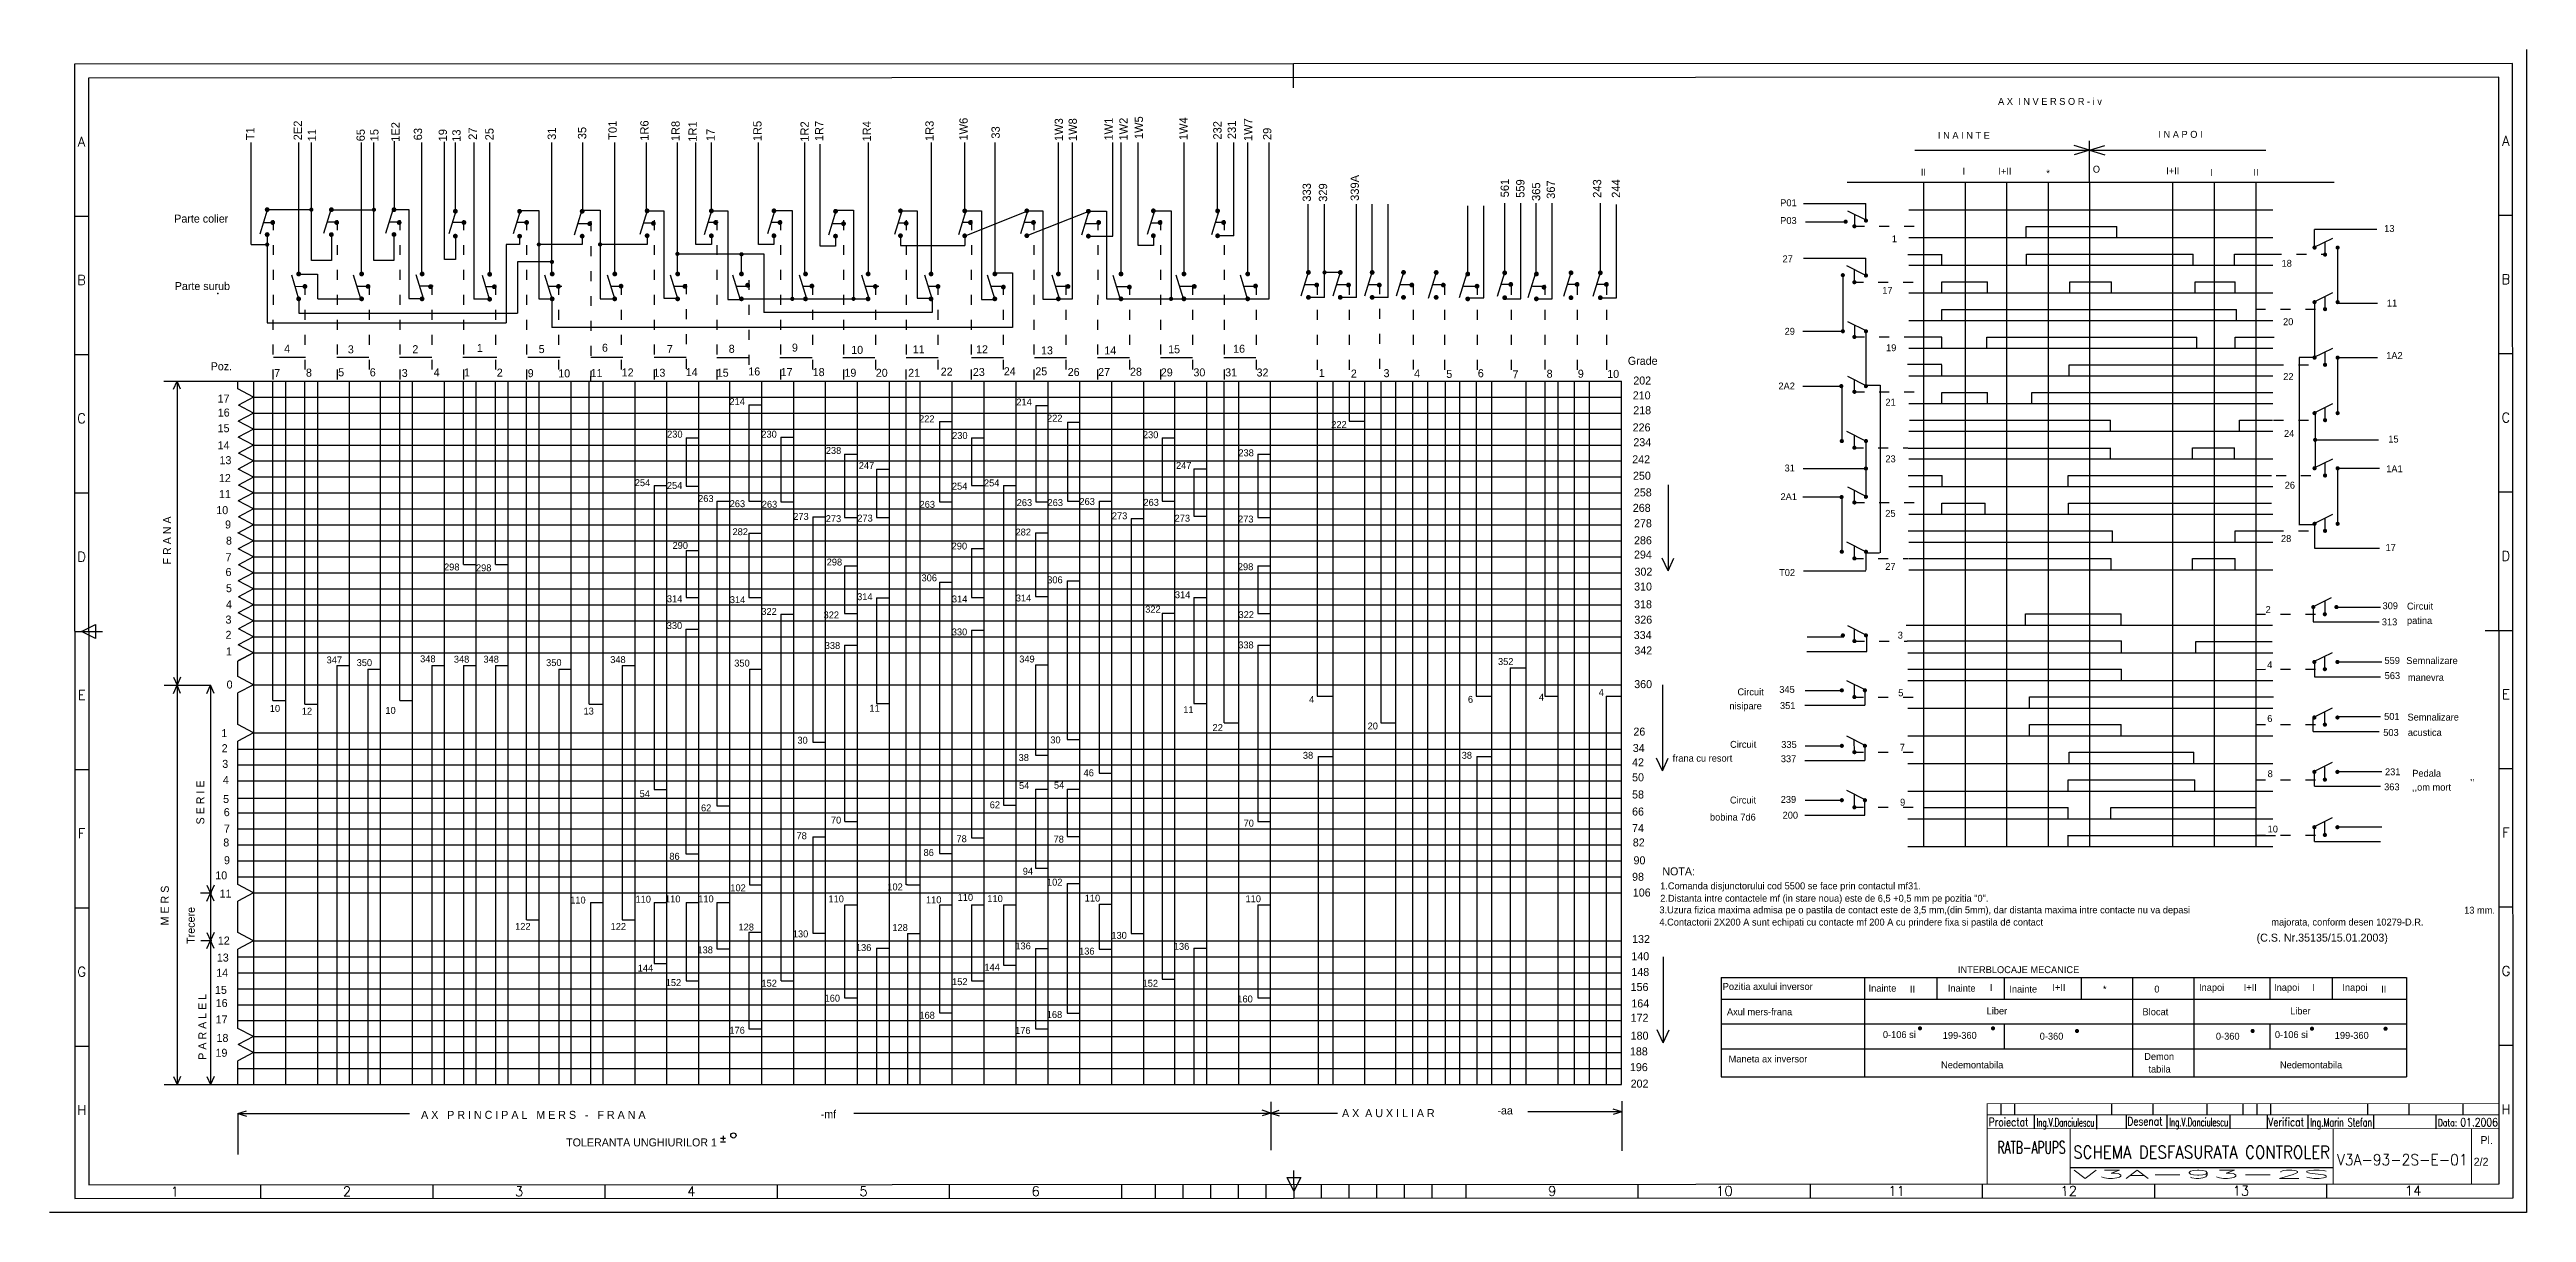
# Model space of a CAD drawing. Header units: millimetres. Extents: x 779 to 5457, y 14 to 905.
# Drawn here: x 3932 to 4827, y 65 to 485 of the extents above; entities that cross this region are included whole.
import ezdxf
from ezdxf.enums import TextEntityAlignment as Align

# ---------------------------------------------------------------- set-up
doc = ezdxf.new("R2010")
doc.units = ezdxf.units.MM
doc.linetypes.add('ACAD_ISO03W100', pattern=[30, 12, -18])
doc.layers.add('INDICATOR', color=7, linetype='Continuous')
doc.styles.add('ISO', font='SIMPLEX.shx')
doc.styles.add('ROMANS', font='ROMANS.shx', dxfattribs={"width": 0.8})

msp = doc.modelspace()

# ---------------------------------------------------------------- texts
at = {"color": 1}
for s, height, p in [('A X  I N V E R S O R - i v', 2.5, (4636.2, 464.94)), ('I N A I N T E ', 2.5, (4614.49, 452.68)), ('I N A P O I', 2.5, (4694.13, 453.04)), ('II', 2.5, (4608.3, 439.35)), ('I', 2.5, (4623.34, 439.72)), ('I+II', 2.5, (4636.33, 439.72)), ('*', 2.5, (4653.63, 439.01)), ('O', 2.5, (4670.44, 440.44)), ('I+II', 2.5, (4696.94, 439.86)), ('I', 2.5, (4712.93, 439.24)), ('II', 2.5, (4728.48, 439.32)), ('P01', 2.5, (4557.48, 428.3)), ('P03', 2.5, (4557.48, 421.88)), ('13', 2.5, (4775.72, 419.01)), ('1', 2.5, (4597.81, 415.29)), ('27', 2.5, (4558.33, 408.03)), ('18', 2.5, (4738.64, 406.42)), ('17', 2.5, (4594.38, 396.66)), ('11', 2.5, (4776.71, 392.06)), ('20', 2.5, (4739.18, 385.31)), ('29', 2.5, (4559.07, 381.85)), ('19', 2.5, (4595.73, 375.91)), ('7', 2.89, (4013.31, 366.59)), ('8', 2.89, (4024.78, 366.71)), ('5', 2.89, (4036.41, 366.85)), ('6', 2.89, (4047.84, 366.83)), ('3', 2.89, (4059.38, 366.61)), ('4', 2.89, (4070.95, 366.81)), ('1', 2.89, (4081.9, 366.81)), ('2', 2.89, (4093.72, 366.73)), ('9', 2.89, (4104.91, 366.53)), ('10', 2.888, (4115.93, 366.45)), ('11', 2.888, (4127.61, 366.55)), ('12', 2.888, (4138.86, 366.78)), ('13', 2.888, (4150.34, 366.69)), ('14', 2.888, (4162.01, 366.9)), ('15', 2.888, (4173.22, 366.69)), ('16', 2.888, (4184.61, 367.14)), ('17', 2.888, (4196.3, 366.91)), ('18', 2.888, (4207.89, 366.91)), ('19', 2.888, (4219.36, 366.68)), ('20', 2.888, (4230.68, 366.66)), ('21', 2.888, (4242.38, 366.66)), ('22', 2.888, (4254.15, 367.09)), ('23', 2.888, (4265.76, 366.95)), ('24', 2.888, (4276.94, 367.21)), ('25', 2.888, (4288.33, 367.19)), ('26', 2.888, (4300.02, 366.95)), ('27', 2.888, (4311.03, 366.95)), ('28', 2.888, (4322.55, 367.05)), ('29', 2.888, (4333.68, 366.81)), ('30', 2.888, (4345.45, 366.81)), ('31', 2.888, (4356.92, 366.81)), ('32', 2.888, (4368.27, 366.77)), ('1', 2.89, (4390.76, 366.58)), ('2', 2.89, (4402.35, 366.38)), ('3', 2.89, (4414.16, 366.53)), ('4', 2.89, (4425.2, 366.41)), ('5', 2.89, (4436.83, 366.25)), ('6', 2.89, (4448.22, 366.5)), ('7', 2.89, (4460.75, 366.1)), ('8', 2.89, (4473.08, 366.33)), ('9', 2.89, (4484.36, 366.33)), ('22', 2.5, (4739.25, 365.51)), ('1A2', 2.5, (4776.46, 373.1)), ('214', 2.5, (4177.79, 356.45)), ('214', 2.5, (4281.47, 356.3)), ('210', 2.888, (4504.21, 358.5)), ('202', 2.888, (4504.4, 363.87)), ('2A2', 2.5, (4556.84, 362.08)), ('21', 2.5, (4595.49, 356.22)), ('222', 2.5, (4246.32, 350.21)), ('222', 2.5, (4292.55, 350.47)), ('222', 2.5, (4395.26, 348.17)), ('226', 2.888, (4504.17, 346.93)), ('218', 2.888, (4504.39, 353.13)), ('230', 2.5, (4155.28, 344.68)), ('230', 2.5, (4189.32, 344.66)), ('238', 2.5, (4212.62, 338.79)), ('230', 2.5, (4258.27, 344.19)), ('230', 2.5, (4327.2, 344.46)), ('238', 2.5, (4361.7, 337.93)), ('234', 2.888, (4504.42, 341.58)), ('24', 2.5, (4739.52, 344.93)), ('15', 2.5, (4777.21, 342.9)), ('247', 2.5, (4224.53, 333.35)), ('247', 2.5, (4339.17, 333.37)), ('242', 2.888, (4504.01, 335.39)), ('250', 2.888, (4504.29, 329.46)), ('31', 2.5, (4559.07, 332.44)), ('23', 2.5, (4595.49, 335.76)), ('1A1', 2.5, (4776.46, 332.17)), ('254', 2.5, (4143.59, 327.14)), ('254', 2.5, (4155.2, 326.13)), ('263', 2.5, (4166.48, 321.4)), ('254', 2.5, (4258.19, 325.88)), ('254', 2.5, (4269.77, 327.06)), ('263', 2.5, (4281.59, 319.93)), ('263', 2.5, (4292.74, 319.94)), ('263', 2.5, (4304.26, 320.35)), ('263', 2.5, (4327.39, 320.03)), ('258', 2.888, (4504.61, 323.43)), ('2A1', 2.5, (4557.59, 322.07)), ('26', 2.5, (4739.78, 326.23)), ('263', 2.5, (4177.88, 319.55)), ('263', 2.5, (4189.49, 319.33)), ('273', 2.5, (4200.85, 314.95)), ('273', 2.5, (4212.59, 314.14)), ('273', 2.5, (4224, 314.32)), ('263', 2.5, (4246.49, 319.31)), ('273', 2.5, (4315.98, 315.16)), ('273', 2.5, (4338.65, 314.3)), ('273', 2.5, (4361.58, 314)), ('268', 2.888, (4504.22, 317.85)), ('278', 2.888, (4504.66, 312.29)), ('25', 2.5, (4595.45, 316.05)), ('290', 2.5, (4157.23, 304.46)), ('282', 2.5, (4178.91, 309.42)), ('290', 2.5, (4258.1, 304.24)), ('282', 2.5, (4281.17, 309.3)), ('286', 2.888, (4504.66, 306.11)), ('28', 2.5, (4738.43, 306.96)), ('17', 2.5, (4776.21, 303.72)), ('298', 2.5, (4074.67, 296.67)), ('298', 2.5, (4086.21, 296.37)), ('298', 2.5, (4212.94, 298.46)), ('298', 2.5, (4361.51, 296.76)), ('294', 2.888, (4504.65, 300.97)), ('302', 2.888, (4504.83, 294.78)), ('T02', 2.5, (4557.09, 294.65)), ('27', 2.5, (4595.45, 296.88)), ('314', 2.5, (4155.2, 285.17)), ('314', 2.5, (4177.94, 284.86)), ('314', 2.5, (4223.93, 285.93)), ('306', 2.5, (4247.21, 292.74)), ('314', 2.5, (4258.18, 285.11)), ('314', 2.5, (4281.26, 285.46)), ('306', 2.5, (4292.62, 292.02)), ('314', 2.5, (4338.76, 286.64)), ('310', 2.888, (4504.69, 289.41)), ('330', 2.5, (4155.14, 275.5)), ('322', 2.5, (4189.32, 280.6)), ('322', 2.5, (4211.82, 279.34)), ('322', 2.5, (4328.03, 281.39)), ('322', 2.5, (4361.75, 279.45)), ('318', 2.888, (4504.69, 283.01)), ('326', 2.888, (4504.77, 277.44)), ('2', 2.5, (4732.88, 281.29)), ('313', 2.5, (4774.87, 276.82)), ('309', 2.5, (4775.13, 282.66)), ('Circuit', 2.5, (4783.96, 282.53)), ('patina', 2.5, (4783.96, 277.34)), ('338', 2.5, (4212.23, 268.29)), ('330', 2.5, (4258.14, 273.19)), ('338', 2.5, (4361.64, 268.49)), ('334', 2.888, (4504.55, 271.88)), ('342', 2.888, (4504.77, 266.32)), ('3', 2.5, (4599.95, 272.04)), ('347', 2.5, (4032.24, 263.09)), ('350', 2.5, (4043.09, 262.1)), ('348', 2.5, (4066.03, 263.48)), ('348', 2.5, (4078.21, 263.33)), ('348', 2.5, (4088.9, 263.33)), ('350', 2.5, (4111.55, 262.1)), ('348', 2.5, (4134.72, 263.19)), ('350', 2.5, (4179.54, 261.92)), ('349', 2.5, (4282.52, 263.41)), ('352', 2.5, (4455.51, 262.5)), ('4', 2.5, (4733.46, 261.37)), ('559', 2.5, (4775.83, 262.87)), ('563', 2.5, (4775.9, 257.41)), ('Semnalizare', 2.5, (4783.71, 262.83)), ('4', 2.5, (4387.27, 248.83)), ('6', 2.5, (4444.64, 248.83)), ('4', 2.5, (4470.29, 249.63)), ('4', 2.5, (4491.87, 251.29)), ('360', 2.888, (4504.73, 254.14)), ('Circuit', 2.5, (4542.05, 251.53)), ('345', 2.5, (4557.15, 252.42)), ('5', 2.5, (4600.12, 251.19)), ('manevra', 2.5, (4784.28, 256.77)), ('10', 2.5, (4011.71, 245.56)), ('12', 2.5, (4023.28, 244.56)), ('10', 2.5, (4053.49, 244.82)), ('13', 2.5, (4125.07, 244.58)), ('11', 2.5, (4228.38, 245.61)), ('11', 2.5, (4341.79, 245.1)), ('20', 2.5, (4408.4, 239.2)), ('nisipare', 2.5, (4539.13, 246.47)), ('351', 2.5, (4557.4, 246.57)), ('6', 2.5, (4733.46, 241.9)), ('501', 2.5, (4775.7, 242.64)), ('Semnalizare', 2.5, (4784.15, 242.41)), ('30', 2.5, (4202.36, 234.05)), ('30', 2.5, (4293.74, 234.17)), ('22', 2.5, (4352.37, 238.63)), ('34', 2.888, (4504.22, 231.06)), ('26', 2.888, (4504.44, 236.98)), ('Circuit', 2.5, (4539.36, 232.56)), ('335', 2.5, (4557.86, 232.52)), ('7', 2.5, (4600.69, 231.52)), ('503', 2.5, (4775.38, 236.87)), ('acustica', 2.5, (4784.26, 236.87)), ('38', 2.5, (4282.29, 227.8)), ('46', 2.5, (4305.77, 222.29)), ('38', 2.5, (4385.01, 228.6)), ('38', 2.5, (4442.39, 228.6)), ('42', 2.888, (4503.96, 225.89)), ('frana cu resort', 2.5, (4518.62, 227.56)), ('337', 2.5, (4557.71, 227.37)), ('8', 2.5, (4733.61, 221.96)), ('231', 2.5, (4776.02, 222.65)), ('Pedala', 2.5, (4785.86, 222.11)), ('54', 2.5, (4145.34, 214.73)), ('54', 2.5, (4282.44, 217.66)), ('54', 2.5, (4295.05, 217.8)), ('50', 2.888, (4503.96, 220.46)), ('58', 2.888, (4503.96, 214.25)), ('Circuit', 2.5, (4539.33, 212.44)), ('239', 2.5, (4557.67, 212.66)), ('363', 2.5, (4775.7, 217.2)), (',,om mort', 2.5, (4785.76, 217.09)), (',,', 2.5, (4806.68, 220.86)), ('62', 2.5, (4167.52, 209.59)), ('70', 2.5, (4214.47, 205.2)), ('62', 2.5, (4271.86, 210.71)), ('70', 2.5, (4363.58, 204.08)), ('66', 2.888, (4503.96, 208.09)), ('bobina 7d6', 2.5, (4532.1, 206.28)), ('200', 2.5, (4558.35, 206.96)), ('9', 2.5, (4600.79, 211.64)), ('78', 2.5, (4202.04, 199.53)), ('78', 2.5, (4259.83, 198.46)), ('78', 2.5, (4294.91, 198.29)), ('74', 2.888, (4503.96, 202.1)), ('82', 2.888, (4504.22, 196.92)), ('10', 2.5, (4733.61, 201.96)), ('86', 2.5, (4156.09, 192.11)), ('86', 2.5, (4247.94, 193.47)), ('94', 2.5, (4283.78, 186.71)), ('90', 2.888, (4504.48, 190.46)), ('110', 2.5, (4143.86, 176.6)), ('110', 2.5, (4154.52, 176.7)), ('110', 2.5, (4166.52, 176.72)), ('102', 2.5, (4178.12, 180.72)), ('110', 2.5, (4213.58, 176.71)), ('102', 2.5, (4234.85, 181.04)), ('110', 2.5, (4260.26, 177.25)), ('110', 2.5, (4270.99, 176.82)), ('102', 2.5, (4292.54, 182.76)), ('110', 2.5, (4306.19, 176.99)), ('110', 2.5, (4364.28, 176.76)), ('98', 2.888, (4503.96, 184.51)), ('106', 2.888, (4504.22, 178.82)), ('2.Distanta intre contactele mf (in stare noua) este de 6,5 +0,5 mm pe pozitia "0".', 2.5, (4514.13, 176.93)), ('1.Comanda disjunctorului cod 5500 se face prin contactul mf31.', 2.5, (4514.1, 181.42)), ('110', 2.5, (4120.25, 176.29)), ('110', 2.5, (4248.81, 176.38)), ('4.Contactorii 2X200 A sunt echipati cu contacte mf 200 A cu prindere fixa si pastila de contact', 2.5, (4513.82, 168.32)), ('3.Uzura fizica maxima admisa pe o pastila de contact este de 3,5 mm,(din 5mm), dar distanta maxima intre contacte nu va depasi', 2.5, (4513.83, 172.74)), ('-', 2.5, (4639.53, 169.35)), ('majorata, conform desen 10279-D.R.', 2.5, (4734.94, 168.34)), ('13 mm.', 2.5, (4804.62, 172.63)), ('122', 2.5, (4100.36, 166.78)), ('122', 2.5, (4134.86, 166.74)), ('128', 2.5, (4181.07, 166.54)), ('130', 2.5, (4200.7, 164.07)), ('136', 2.5, (4223.5, 159.1)), ('128', 2.5, (4236.67, 166.36)), ('136', 2.5, (4281.11, 159.7)), ('130', 2.5, (4315.8, 163.53)), ('136', 2.5, (4338.38, 159.56)), ('132', 2.888, (4503.96, 162.01)), ('144', 2.5, (4144.68, 151.72)), ('138', 2.5, (4166.24, 158.28)), ('144', 2.5, (4269.95, 152.04)), ('136', 2.5, (4304.15, 157.83)), ('140', 2.888, (4503.7, 155.8)), ('148', 2.888, (4503.7, 150.11)), ('INTERBLOCAJE MECANICE', 2.5, (4621.7, 151.13)), ('152', 2.5, (4154.78, 146.47)), ('152', 2.5, (4189.37, 146.23)), ('160', 2.5, (4212.18, 140.83)), ('152', 2.5, (4258.24, 146.79)), ('152', 2.5, (4327.09, 146.21)), ('156', 2.888, (4503.44, 144.68)), ('Pozitia axului inversor', 2.5, (4536.71, 145.04)), ('Inainte', 2.5, (4589.41, 144.43)), ('II', 2.5, (4604.34, 144.12)), ('Inainte', 2.5, (4618.04, 144.43)), ('I', 2.5, (4633.28, 144.73)), ('Inainte', 2.5, (4640.28, 144.12)), ('I+II', 2.5, (4655.82, 144.73)), ('*', 2.5, (4674.1, 144.12)), ('0', 2.5, (4692.68, 144.12)), ('Inapoi', 2.5, (4708.82, 144.73)), ('I+II', 2.5, (4724.97, 144.73)), ('Inapoi', 2.5, (4735.94, 144.73)), ('I', 2.5, (4749.64, 144.73)), ('Inapoi', 2.5, (4760.61, 144.73)), ('II', 2.5, (4774.62, 144.12)), ('168', 2.5, (4246.43, 134.65)), ('168', 2.5, (4292.46, 134.93)), ('160', 2.5, (4361.32, 140.54)), ('172', 2.888, (4503.44, 133.56)), ('164', 2.888, (4503.7, 138.73)), ('Axul mers-frana', 2.5, (4538.23, 135.9)), ('Liber', 2.5, (4632.06, 136.21)), ('Blocat', 2.5, (4688.41, 135.9)), ('Liber', 2.5, (4741.72, 136.21)), ('176', 2.5, (4177.79, 129.24)), ('176', 2.5, (4281.02, 129.17)), ('180', 2.888, (4503.44, 127.09)), ('0-106 si', 2.5, (4594.59, 127.68)), ('199-360', 2.5, (4616.22, 127.38)), ('0-360', 2.5, (4651.25, 127.08)), ('0-360', 2.5, (4714.92, 127.08)), ('0-106 si', 2.5, (4736.24, 127.68)), ('199-360', 2.5, (4757.87, 127.38)), ('188', 2.888, (4503.18, 121.4)), ('196', 2.888, (4503.18, 115.71)), ('Maneta ax inversor', 2.5, (4538.84, 118.86)), ('Nedemontabila', 2.5, (4615.61, 116.72)), ('Demon', 2.5, (4689.02, 119.77)), ('tabila', 2.5, (4690.55, 115.2)), ('Nedemontabila', 2.5, (4738.07, 116.72)), ('202', 2.888, (4503.44, 109.76)), ('A X   P R I N C I P A L   M E R S   -   F R A N A', 2.8875, (4066.38, 98.47)), ('-mf', 2.888, (4210.77, 98.71)), ('A X  A U X I L I A R', 2.8875, (4399.15, 99.09)), ('-aa', 2.888, (4455.3, 100.06)), ('TOLERANTA UNGHIURILOR 1', 2.8875, (4118.78, 88.51))]:
    msp.add_text(s, height=height, dxfattribs=at).set_placement(p)
at = {"color": 240}
for s, height, p in [('T1', 3, (4006.15, 452.13)), ('2E2', 3, (4023.32, 452.12)), ('1E2', 3, (4058.61, 451.57)), ('27', 3, (4086.52, 452.3)), ('31', 3, (4115.09, 452.3)), ('35', 3, (4126.05, 452.51)), ('T01', 3, (4137.07, 452.3)), ('1R6', 3, (4148.57, 451.98)), ('1R8', 3, (4159.83, 451.8)), ('1R1', 3, (4165.99, 451.63)), ('1R5', 3, (4189.39, 451.8)), ('1R2', 3, (4206.46, 451.63)), ('1R7', 3, (4211.74, 451.8)), ('1R4', 3, (4228.92, 451.69)), ('1R3', 3, (4251.59, 451.86)), ('1W6', 3, (4263.88, 452.04)), ('33', 3, (4275.47, 452.73)), ('1W3', 3, (4298.32, 451.86)), ('1W8', 3, (4303.34, 451.86)), ('1W1', 3, (4316.32, 452.04)), ('1W2', 3, (4321.68, 452.04)), ('1W5', 3, (4327.22, 452.56)), ('1W4', 3, (4343.32, 452.21)), ('232', 3, (4355.6, 452.38)), ('231', 3, (4360.8, 452.56)), ('1W7', 3, (4366.68, 451.86)), ('29', 3, (4373.6, 452.21)), ('11', 3, (4028.45, 451.75)), ('65', 3, (4046.04, 451.75)), ('15', 3, (4050.98, 451.75)), ('63', 3, (4066.73, 452.12)), ('19', 3, (4075.71, 451.75)), ('13', 3, (4080.65, 451.57)), ('25', 3, (4092.56, 452.12)), ('17', 3, (4172.5, 451.8)), ('339A', 3, (4405.25, 430.24)), ('333', 3, (4387.9, 429.96)), ('329', 3, (4393.77, 429.9)), ('561', 3, (4459.45, 431.53)), ('559', 3, (4465.07, 431.35)), ('365', 3, (4470.77, 430.21)), ('367', 3, (4476.09, 430.97)), ('243', 3, (4492.8, 431.35)), ('244', 3, (4499.63, 431.35)), ('F R A N A', 2.888, (3976.04, 298.82)), ('S E R I E', 2.888, (3988.05, 204.87)), ('M E R S', 2.888, (3975.22, 168.37)), ('Trecere', 2.888, (3984.6, 161.73)), ('P A R A L E L', 2.8875, (3988.79, 119.82))]:
    msp.add_text(s, height=height, rotation=90, dxfattribs=at).set_placement(p)
at = {"color": 50, "style": 'ISO'}
for s, p in [('A', (3943.65, 451.63)), ('A', (4819.65, 451.94)), ('B', (3943.66, 401.63)), ('B', (4819.66, 401.94)), ('C', (3943.68, 351.63)), ('C', (4819.68, 351.94)), ('D', (3943.7, 301.63)), ('D', (4819.7, 301.94)), ('E', (3943.72, 251.63)), ('E', (4819.72, 251.94)), ('F', (3943.73, 201.63)), ('F', (4819.73, 201.94)), ('G', (3943.75, 151.63)), ('G', (4819.75, 151.94)), ('H', (3943.77, 101.63)), ('H', (4819.77, 101.94)), ('1', (3977.39, 72.2)), ('2', (4039.6, 72.22)), ('3', (4101.81, 72.24)), ('4', (4164.03, 72.27)), ('5', (4226.24, 72.29)), ('6', (4288.46, 72.31)), ('9', (4475.1, 72.38)), ('10', (4537.31, 72.4)), ('11', (4599.53, 72.42)), ('12', (4661.74, 72.44)), ('13', (4723.95, 72.46)), ('14', (4786.17, 72.49))]:
    msp.add_text(s, height=3.5, rotation=0.02017, dxfattribs=at).set_placement(p, align=Align.MIDDLE)
at = {"color": 240}
for s, height, p in [('Parte colier', 2.8875, (3977.19, 422.38)), ('Parte surub', 2.8875, (3977.37, 398.01)), ('17', 2.888, (3992.85, 357.33)), ('15', 2.888, (3992.85, 346.64)), ('16', 2.888, (3992.91, 352.29)), ('14', 2.888, (3992.85, 340.47)), ('12', 2.888, (3993.33, 328.62)), ('13', 2.888, (3993.53, 335.08)), ('11', 2.888, (3993.33, 322.81)), ('10', 2.888, (3992.37, 317.02)), ('9', 2.89, (3995.54, 311.85)), ('8', 2.89, (3995.88, 306.01)), ('7', 2.89, (3995.71, 300)), ('6', 2.89, (3995.71, 294.66)), ('5', 2.89, (3995.88, 288.82)), ('3', 2.89, (3995.71, 277.47)), ('4', 2.89, (3995.88, 282.97)), ('2', 2.89, (3995.71, 271.96)), ('1', 2.89, (3995.88, 265.95)), ('0', 2.89, (3996.11, 253.98)), ('1', 2.89, (3994.2, 236.42)), ('2', 2.89, (3994.32, 230.98)), ('3', 2.89, (3994.53, 225.31)), ('4', 2.89, (3994.75, 219.51)), ('5', 2.89, (3994.84, 212.63)), ('6', 2.89, (3995.08, 207.87)), ('8', 2.89, (3994.9, 196.91)), ('7', 2.89, (3995.14, 201.92)), ('9', 2.89, (3995.16, 190.49)), ('10', 2.888, (3992.02, 185.02)), ('11', 2.888, (3993.55, 178.4)), ('12', 2.888, (3992.93, 161.47)), ('14', 2.888, (3992.35, 149.81)), ('13', 2.888, (3992.58, 155.31)), ('15', 2.888, (3991.91, 143.63)), ('17', 2.888, (3992.14, 132.93)), ('16', 2.888, (3992.16, 138.87)), ('18', 2.888, (3992.46, 126.27)), ('19', 2.888, (3992.09, 120.9))]:
    msp.add_text(s, height=height, dxfattribs=at).set_placement(p)
at = {"color": 70}
for s, height, p in [('4', 2.89, (4016.91, 375.41)), ('3', 2.89, (4039.91, 375.13)), ('2', 2.89, (4063.22, 375.19)), ('1', 2.89, (4086.52, 375.62)), ('5', 2.89, (4108.87, 375.23)), ('6', 2.89, (4131.73, 375.72)), ('7', 2.89, (4155.19, 375.24)), ('8', 2.89, (4177.54, 375.33)), ('9', 2.89, (4200.37, 375.77)), ('10', 2.888, (4221.8, 374.95)), ('11', 2.888, (4244.05, 375.16)), ('12', 2.888, (4266.92, 375.16)), ('13', 2.888, (4290.39, 374.75)), ('14', 2.888, (4313.25, 374.75)), ('15', 2.888, (4336.32, 375.16)), ('16', 2.888, (4359.8, 375.36))]:
    msp.add_text(s, height=height, dxfattribs=at).set_placement(p)
at = {"color": 1, "linetype": 'ByBlock'}
for s, height, p in [('Poz.', 2.888, (3990.35, 369.02)), ('10', 2.888, (4494.98, 366.27)), ('Grade', 2.888, (4502.43, 370.99)), ('NOTA:', 2.888, (4514.89, 186.47)), ('(C.S. Nr.35135/15.01.2003)', 2.8875, (4729.62, 162.52)), ('Pl.', 2.888, (4810.48, 89.34)), ('2/2', 2.888, (4808.05, 81.52))]:
    msp.add_text(s, height=height, dxfattribs=at).set_placement(p)

# ---------------------------------------------------------------- blocks, each defined once
blk = doc.blocks.new('indic-el')
at = {"layer": 'INDICATOR', "color": 1}
for p, q in [((-180, 25), (-180, 29)), ((-175, 25), (-175, 29)), ((-140, 25), (-140, 29)), ((-125, 25), (-125, 29)), ((-105.5, 25), (-105.5, 29)), ((-87.5, 25), (-87.5, 29)), ((-82.5, 25), (-82.5, 29)), ((-47.5, 25), (-47.5, 29)), ((-32.5, 25), (-32.5, 29)), ((-13, 25), (-13, 29)), ((-167.9, 20), (-167.9, 25)), ((-145.42, 19.8), (-145.42, 24.8)), ((-134.65, 20.08), (-134.65, 25.08)), ((-119.93, 20), (-119.93, 25)), ((-97.19, 20), (-97.19, 25)), ((-83.77, 20), (-83.77, 25)), ((-69.03, 20), (-69.03, 25)), ((-45.33, 20), (-45.33, 25)), ((-22.83, 20), (-22.83, 25)), ((-155, 6), (-60, 6))]:
    blk.add_line(p, q, dxfattribs=at)
at = {"layer": 'INDICATOR'}
blk.add_line((-92.5, 25), (-92.5, 29), dxfattribs=at)
at = {"layer": 'INDICATOR', "const_width": 0.3, "flags": 128}
for points in [[(0, 29), (-185, 29), (-185, 0)], [(0, 25), (-185, 25)], [(0, 20), (-185, 20)], [(-155, 0), (-155, 20)], [(-60, 0), (-60, 20)], [(-10, 0), (-10, 20)]]:
    blk.add_lwpolyline(points, dxfattribs=at)
at = {"layer": 'INDICATOR', "color": 1, "style": 'ROMANS', "width": 0.8}
for s, height, p in [('Proiectat', 3, (-184.48, 20.88)), ('Desenat', 3, (-134.37, 21.17)), ('Verificat', 3, (-83.49, 20.88)), ('Data:', 2.5, (-22.15, 20.88))]:
    blk.add_text(s, height=height, dxfattribs=at).set_placement(p)
at = {"layer": 'INDICATOR', "style": 'ROMANS', "width": 0.570908}
blk.add_text('RATB-APUPS', height=4.5, dxfattribs=at).set_placement((-181.28, 10.96), (-156.69, 10.96), align=Align.FIT)
at = {"layer": 'INDICATOR', "color": 1, "style": 'ROMANS'}
for tag, height, width, p, p2 in [('PROIECTAT', 3, 0.908325, (-167.12, 20.74), (-146.23, 20.74)), ('DESENAT', 3, 1.116423, (-119.25, 20.84), (-97.88, 20.84)), ('VERIFICAT', 3, 1.074468, (-68.34, 20.8), (-45.93, 20.8)), ('DATA', 3, 1.321041, (-14.04, 20.81), (-0.45, 20.81)), ('NUME_DESEN', 4.5, 2.080219, (-153.9, 9.22), (-61.18, 9.22)), ('NUMAR', 4, 2.383056, (-58.61, 6.76), (-11.4, 6.76)), ('ANS', 3, 11.421134, (-154.04, 2.01), (-61.04, 2.01))]:
    blk.add_attdef(tag, text='', height=height, dxfattribs=dict(at, width=width)).set_placement(p, p2, align=Align.FIT)

# ---------------------------------------------------------------- linework, layer by layer
at = {"color": 1}
for p, q in [((4827.14, 484.94), (4827.14, 64.63)), ((4606.14, 448.53), (4732.9, 448.53)), ((4669.29, 448.53), (4663.74, 450.22)), ((4669.29, 448.53), (4663.74, 446.84)), ((4669.29, 436.95), (4669.29, 451.91)), ((4669.29, 448.53), (4674.84, 450.22)), ((4669.29, 448.53), (4674.84, 446.84)), ((4581.63, 436.95), (4757.6, 436.95)), ((4609.29, 436.95), (4609.29, 196.95)), ((4624.29, 436.95), (4624.29, 196.95)), ((4639.29, 436.95), (4639.29, 196.95)), ((4654.29, 436.95), (4654.29, 196.95)), ((4669.29, 436.95), (4669.29, 196.95)), ((4699.29, 436.95), (4699.29, 196.95)), ((4714.29, 436.95), (4714.29, 196.95)), ((4729.29, 436.95), (4729.29, 281.03)), ((4012.9, 422.33), (4009.38, 422.34)), ((4036.1, 422.51), (4032.44, 422.51)), ((4058.72, 422.51), (4054.78, 422.51)), ((4082.51, 422.42), (4077.66, 422.43)), ((4104.5, 422.42), (4100.87, 422.43)), ((4127.75, 421.98), (4122.9, 421.99)), ((4150.63, 422.14), (4146.68, 422.14)), ((4173.67, 422.42), (4169.94, 422.42)), ((4196.29, 422.42), (4192.84, 422.43)), ((4219.72, 421.98), (4214.87, 421.99)), ((4241.65, 422.14), (4238.65, 422.14)), ((4265.64, 422.42), (4261.91, 422.42)), ((4287.84, 422.42), (4284.21, 422.43)), ((4311.09, 421.98), (4306.25, 421.99)), ((4333.62, 422.14), (4330.02, 422.14)), ((4357.02, 422.42), (4353.29, 422.42)), ((4584.34, 425.37), (4584.34, 421.06)), ((4603.96, 426.95), (4735.45, 426.95)), ((4603.96, 416.95), (4735.45, 416.95)), ((4754.36, 410.82), (4754.36, 415.44)), ((4584.23, 405.39), (4584.23, 400.85)), ((4603.96, 406.95), (4735.45, 406.95)), ((4024.41, 399.23), (4020.88, 399.24)), ((4048.03, 399.32), (4043.19, 399.33)), ((4070.69, 399.41), (4065.85, 399.41)), ((4093.27, 399.2), (4089.78, 399.2)), ((4117.22, 399.32), (4112.37, 399.33)), ((4138.62, 399.32), (4134.98, 399.33)), ((4162.56, 399.32), (4157.72, 399.33)), ((4185.18, 399.32), (4180.33, 399.33)), ((4207.8, 399.32), (4204.34, 399.33)), ((4231.79, 399.32), (4226.95, 399.33)), ((4253.15, 399.32), (4249.69, 399.33)), ((4277.15, 399.32), (4272.3, 399.33)), ((4300.56, 399.32), (4295.72, 399.33)), ((4322.52, 399.12), (4317.68, 399.13)), ((4345.3, 399.32), (4340.46, 399.33)), ((4368.52, 399.32), (4363.68, 399.33)), ((4390.41, 399.86), (4385.57, 399.87)), ((4401.91, 399.86), (4397.07, 399.87)), ((4412.42, 399.86), (4408.59, 399.87)), ((4424.77, 399.86), (4419.93, 399.87)), ((4435.55, 399.85), (4431.72, 399.86)), ((4448.07, 399.31), (4443.22, 399.31)), ((4460.29, 400.05), (4456.56, 400.05)), ((4472.85, 399.32), (4468, 399.33)), ((4484.24, 400.05), (4480.51, 400.05)), ((4494.84, 400.05), (4491.1, 400.05)), ((4603.96, 396.95), (4735.45, 396.95)), ((4754.36, 391.11), (4754.37, 395.73)), ((4584.3, 385.38), (4584.29, 381.44)), ((4603.96, 386.95), (4735.45, 386.95)), ((4603.96, 376.95), (4735.45, 376.95)), ((4013.06, 373.78), (4024.64, 373.78)), ((4035.89, 373.78), (4047.47, 373.78)), ((4058.62, 373.78), (4070.2, 373.78)), ((4081.45, 373.78), (4093.03, 373.78)), ((4082.17, 373.71), (4093.75, 373.71)), ((4105, 373.71), (4116.58, 373.71)), ((4127.73, 373.71), (4139.31, 373.71)), ((4150.56, 373.71), (4162.14, 373.71)), ((4173.22, 373.58), (4184.8, 373.58)), ((4196.05, 373.58), (4207.63, 373.58)), ((4218.78, 373.58), (4230.36, 373.58)), ((4241.61, 373.58), (4253.19, 373.58)), ((4265.28, 373.58), (4276.86, 373.58)), ((4288.05, 373.58), (4299.62, 373.58)), ((4310.81, 373.58), (4322.39, 373.58)), ((4333.58, 373.58), (4345.16, 373.58)), ((4333.58, 373.58), (4343.1, 373.58)), ((4356.47, 373.58), (4365.99, 373.58)), ((4356.47, 373.58), (4368.05, 373.58)), ((4754.36, 370.99), (4754.36, 375.67)), ((4200.89, 365.1), (4200.89, 110.86)), ((4212.38, 365.1), (4212.38, 110.86)), ((4223.93, 365.1), (4223.93, 110.86)), ((4235.48, 365.1), (4235.48, 110.86)), ((4246.65, 365.1), (4246.65, 110.86)), ((4258.2, 365.1), (4258.2, 110.86)), ((4269.75, 365.1), (4269.75, 110.86)), ((4281.3, 365.1), (4281.3, 110.86)), ((4584.29, 361.23), (4584.29, 365.56)), ((4603.96, 366.95), (4735.45, 366.95)), ((4603.96, 356.95), (4735.45, 356.95)), ((4754.36, 350.99), (4754.37, 355.61)), ((4584.29, 341.02), (4584.31, 345.51)), ((4603.96, 346.95), (4735.45, 346.95)), ((4603.96, 336.95), (4735.45, 336.95)), ((4754.36, 330.99), (4754.37, 335.68)), ((4584.29, 321.23), (4584.29, 325.56)), ((4603.96, 326.95), (4735.45, 326.95)), ((4603.96, 316.95), (4735.45, 316.95)), ((4754.36, 310.99), (4754.35, 315.61)), ((4584.29, 301.02), (4584.29, 305.52)), ((4603.96, 306.95), (4735.45, 306.95)), ((4603.96, 296.95), (4735.45, 296.95)), ((4005.79, 284.25), (4500.17, 284.25)), ((4005.79, 278.48), (4500.17, 278.48)), ((4729.29, 280.84), (4729.29, 196.95)), ((4754.36, 281.11), (4754.36, 285.73)), ((4005.79, 272.7), (4500.17, 272.7)), ((4584.29, 271.14), (4584.27, 275.47)), ((4603.05, 276.95), (4735.41, 276.95)), ((4005.79, 266.93), (4488.62, 266.93)), ((4052.3, 266.93), (4500.17, 266.93)), ((4603.65, 266.95), (4735.48, 266.95)), ((4754.29, 260.9), (4754.27, 265.41)), ((4005.79, 255.33), (4500.17, 255.33)), ((4584.29, 250.92), (4584.27, 255.44)), ((4603.65, 256.95), (4735.48, 256.95)), ((4603.65, 246.95), (4735.48, 246.95)), ((4754.29, 240.96), (4754.26, 245.35)), ((4005.79, 237.95), (4488.62, 237.95)), ((4052.3, 237.95), (4500.17, 237.95)), ((4584.29, 230.99), (4584.26, 235.38)), ((4603.65, 236.95), (4735.48, 236.95)), ((4000.1, 232.13), (4500.17, 232.13)), ((4000.1, 226.36), (4500.17, 226.36)), ((4603.65, 226.95), (4735.48, 226.95)), ((4754.29, 221.03), (4754.29, 225.68)), ((4000.1, 220.58), (4500.17, 220.58)), ((4488.62, 209.03), (4488.62, 220.58)), ((4584.29, 211.06), (4584.29, 215.71)), ((4603.65, 216.95), (4735.48, 216.95)), ((4000.1, 214.35), (4500.17, 214.35)), ((4000.1, 209.03), (4500.17, 209.03)), ((4603.65, 206.95), (4735.48, 206.95)), ((4000.1, 203.26), (4500.17, 203.26)), ((4000.1, 197.48), (4488.62, 197.48)), ((4046.61, 197.48), (4500.17, 197.48)), ((4603.65, 196.95), (4735.48, 196.95)), ((4754.29, 201.03), (4754.29, 205.68)), ((4000.1, 191.71), (4500.17, 191.71)), ((4000.1, 185.93), (4500.17, 185.93)), ((4005.79, 180.16), (4500.17, 180.16)), ((4005.79, 162.83), (4500.17, 162.83)), ((4000.1, 157.06), (4488.62, 157.06)), ((4046.61, 157.06), (4500.17, 157.06)), ((4000.1, 151.28), (4488.62, 151.28)), ((4000.1, 145.51), (4500.17, 145.51)), ((4046.61, 151.28), (4500.17, 151.28)), ((4000.1, 139.73), (4500.17, 139.73)), ((4000.1, 133.96), (4488.62, 133.96)), ((4005.79, 128.18), (4500.17, 128.18)), ((4046.61, 133.96), (4500.17, 133.96)), ((4000.1, 116.63), (4500.17, 116.63)), ((4005.79, 122.41), (4488.62, 122.41)), ((4052.3, 122.41), (4488.62, 122.41)), ((4052.3, 122.41), (4488.62, 122.41)), ((4052.3, 122.41), (4488.62, 122.41)), ((4063.85, 122.41), (4500.17, 122.41)), ((4000.1, 110.86), (4005.79, 110.86)), ((4005.79, 110.86), (4500.17, 110.86)), ((4000.17, 100.38), (4003.27, 101.36)), ((4000.17, 100.38), (4062.19, 100.4)), ((4000.17, 100.38), (4000.18, 85.55)), ((4000.17, 100.38), (4003.27, 99.4)), ((4222.78, 100.57), (4373.39, 100.57)), ((4373.39, 100.57), (4370.29, 101.55)), ((4373.39, 100.57), (4370.29, 99.59)), ((4373.39, 100.57), (4376.49, 101.55)), ((4373.39, 100.57), (4376.49, 99.59)), ((4500.2, 101.01), (4478.49, 101.01)), ((4500.2, 101.01), (4497.1, 101.99)), ((4500.2, 101.01), (4497.1, 100.03)), ((4174.61, 91.54), (4176.38, 91.54)), ((4174.61, 90.15), (4176.38, 90.15)), ((4175.51, 92.3), (4175.51, 90.7)), ((4827.14, 64.63), (3932.12, 64.63))]:
    msp.add_line(p, q, dxfattribs=at)
at = {"color": 70}
for p, q in [((4381.64, 471.12), (4381.63, 479.78)), ((4005.01, 414.44), (4005.01, 451.3)), ((4022.14, 404.26), (4022.14, 451.3)), ((4026.72, 408.74), (4026.72, 451.3)), ((4044.79, 404.26), (4044.79, 451.3)), ((4049.33, 408.74), (4049.33, 451.3)), ((4056.82, 427.5), (4056.82, 451.87)), ((4066.64, 404.26), (4066.64, 451.3)), ((4074.79, 409.03), (4074.79, 451.59)), ((4078.77, 426.93), (4078.77, 451.3)), ((4085.53, 394.7), (4085.53, 451.3)), ((4091.27, 404.26), (4091.27, 451.3)), ((4113.67, 404.26), (4113.67, 451.3)), ((4124.82, 426.93), (4124.82, 451.3)), ((4136.36, 404.26), (4136.36, 451.3)), ((4147.86, 426.93), (4147.86, 451.3)), ((4159.01, 404.26), (4159.01, 451.3)), ((4165.66, 414.48), (4165.66, 451.3)), ((4171.27, 426.18), (4171.27, 451.3)), ((4188.27, 414.48), (4188.27, 451.3)), ((4205.01, 404.26), (4205.01, 451.3)), ((4210.53, 413.9), (4210.53, 450.72)), ((4228.06, 404.26), (4228.06, 451.3)), ((4250.75, 404.26), (4250.75, 451.3)), ((4262.82, 427.05), (4262.82, 451.3)), ((4273.81, 404.26), (4273.81, 451.3)), ((4296.69, 404.26), (4296.69, 451.3)), ((4301.75, 394.81), (4301.75, 451.3)), ((4316.37, 417.49), (4316.37, 451.3)), ((4319.37, 404.26), (4319.37, 451.3)), ((4325.44, 414.17), (4325.44, 451.3)), ((4342.06, 404.26), (4342.06, 451.3)), ((4354.19, 426.61), (4354.19, 451.3)), ((4360.06, 417.6), (4360.06, 451.3)), ((4365.12, 404.26), (4365.12, 451.3)), ((4372.81, 394.81), (4372.81, 451.3)), ((3946.15, 424.63), (3941.15, 424.63)), ((4010.76, 426.84), (4008.11, 418.23)), ((4033.82, 427.01), (4031.17, 418.4)), ((4033.53, 427.05), (4049.33, 427.05)), ((4056.16, 427.01), (4053.51, 418.4)), ((4056.58, 427.07), (4061.96, 427.07)), ((4061.96, 427.07), (4061.96, 394.91)), ((4079.05, 426.92), (4076.4, 418.31)), ((4102.25, 426.92), (4099.6, 418.31)), ((4102.53, 426.82), (4108.91, 426.82)), ((4108.91, 426.82), (4108.91, 394.82)), ((4124.29, 426.49), (4121.64, 417.88)), ((4124.66, 426.88), (4131.04, 426.88)), ((4131.04, 426.88), (4131.04, 394.87)), ((4148.06, 426.64), (4145.41, 418.03)), ((4147.55, 426.7), (4154.04, 426.7)), ((4154.04, 426.7), (4154.04, 395.03)), ((4171.27, 426.61), (4168.62, 418)), ((4170.88, 426.61), (4177.26, 426.61)), ((4177.26, 426.61), (4177.26, 394.61)), ((4194.22, 426.92), (4191.57, 418.31)), ((4194.13, 426.82), (4200.52, 426.82)), ((4200.52, 426.82), (4200.52, 394.82)), ((4216.26, 426.49), (4213.61, 417.88)), ((4216.26, 426.88), (4222.65, 426.88)), ((4222.65, 426.88), (4222.65, 394.88)), ((4240.03, 426.64), (4237.38, 418.03)), ((4239.16, 426.7), (4245.65, 426.7)), ((4245.65, 426.7), (4245.65, 395.03)), ((4263.24, 426.61), (4260.59, 418)), ((4262.48, 426.61), (4268.87, 426.61)), ((4285.69, 426.64), (4263.24, 417.61)), ((4268.87, 426.61), (4268.87, 394.61)), ((4285.6, 426.92), (4282.95, 418.31)), ((4284.62, 426.67), (4291, 426.67)), ((4307.94, 426.49), (4285.25, 417.64)), ((4291, 426.67), (4291, 394.67)), ((4307.63, 426.49), (4304.98, 417.88)), ((4307.51, 426.49), (4314, 426.49)), ((4314, 426.49), (4314, 394.82)), ((4331.41, 426.64), (4328.76, 418.03)), ((4330.55, 426.64), (4337.37, 426.64)), ((4337.37, 426.64), (4337.37, 394.83)), ((4354.61, 426.61), (4351.96, 418)), ((4386.96, 404.34), (4386.96, 429.02)), ((4392.83, 395.33), (4392.83, 429.02)), ((4404.33, 395.33), (4404.33, 429.02)), ((4410.02, 404.34), (4410.02, 429.02)), ((4415.86, 395.37), (4415.86, 429.07)), ((4444.59, 403.79), (4444.59, 428.47)), ((4450.45, 395.25), (4450.45, 428.47)), ((4457.94, 404.67), (4457.94, 429.36)), ((4463.79, 394.81), (4463.79, 429.4)), ((4469.25, 404.67), (4469.25, 429.36)), ((4475.12, 394.83), (4475.12, 429.36)), ((4492.49, 404.67), (4492.49, 429.36)), ((4498.31, 395.2), (4498.31, 428.9)), ((4565.93, 429.34), (4588.46, 429.34)), ((4566.61, 422.72), (4581.11, 422.72)), ((4588.84, 423.12), (4581.9, 426.58)), ((4588.46, 422.78), (4588.46, 429.34)), ((4646.37, 420.99), (4679.13, 420.99)), ((4646.37, 416.95), (4646.37, 420.99)), ((4679.13, 416.95), (4679.13, 420.99)), ((4822.15, 424.94), (4817.15, 424.94)), ((4033.96, 417.61), (4033.96, 408.74)), ((4056.57, 417.64), (4056.57, 408.74)), ((4078.76, 417.93), (4078.76, 409.03)), ((4101.96, 414.44), (4097.07, 414.44)), ((4101.96, 417.04), (4101.96, 414.44)), ((4124.58, 414.48), (4108.91, 414.48)), ((4124.58, 417.06), (4124.58, 414.48)), ((4148.05, 414.48), (4131.04, 414.48)), ((4148.05, 417.21), (4148.05, 414.48)), ((4171.26, 414.48), (4165.66, 414.48)), ((4171.26, 418.05), (4171.26, 414.48)), ((4193.88, 414.48), (4188.27, 414.48)), ((4193.88, 418.07), (4193.88, 414.48)), ((4216.13, 413.9), (4210.53, 413.9)), ((4216.13, 417.49), (4216.13, 413.9)), ((4239.6, 417.64), (4239.6, 414.15)), ((4239.6, 414.15), (4262.81, 414.15)), ((4262.81, 418.05), (4262.81, 414.15)), ((4307.5, 417.49), (4316.37, 417.49)), ((4330.98, 414.17), (4325.44, 414.17)), ((4330.98, 417.64), (4330.98, 414.17)), ((4750.18, 413.36), (4757.12, 416.82)), ((4773.09, 419.92), (4750.56, 419.92)), ((4750.56, 413.36), (4750.56, 419.92)), ((4758.9, 412.98), (4758.9, 394.02)), ((4022.26, 394.74), (4019.63, 403.35)), ((4022.14, 403.71), (4029, 403.71)), ((4033.96, 408.74), (4026.72, 408.74)), ((4029, 403.71), (4029, 395.19)), ((4044.56, 394.83), (4041.93, 403.44)), ((4056.57, 408.74), (4049.33, 408.74)), ((4067.22, 394.91), (4064.59, 403.53)), ((4078.76, 409.03), (4074.79, 409.03)), ((4091.15, 394.7), (4088.52, 403.31)), ((4113.67, 408.19), (4101.17, 408.19)), ((4101.17, 408.19), (4101.17, 389.7)), ((4113.75, 394.83), (4111.11, 403.44)), ((4136.35, 394.83), (4133.72, 403.44)), ((4159.09, 394.83), (4156.46, 403.44)), ((4159.01, 411.08), (4190.24, 411.08)), ((4181.71, 394.83), (4179.08, 403.44)), ((4182.15, 404.26), (4182.15, 410.93)), ((4190.24, 411.08), (4190.24, 389.84)), ((4205.72, 394.83), (4203.08, 403.44)), ((4228.32, 394.83), (4225.69, 403.44)), ((4251.06, 394.83), (4248.43, 403.44)), ((4273.68, 394.83), (4271.05, 403.44)), ((4273.81, 404.26), (4280.04, 404.26)), ((4280.04, 404.26), (4280.04, 384.53)), ((4297.09, 394.83), (4294.46, 403.44)), ((4319.05, 394.63), (4316.42, 403.24)), ((4341.83, 394.83), (4339.2, 403.44)), ((4365.05, 394.83), (4362.42, 403.44)), ((4386.95, 404.37), (4384.3, 395.76)), ((4398.45, 404.37), (4392.83, 404.37)), ((4398.45, 404.37), (4395.8, 395.76)), ((4409.97, 404.37), (4407.32, 395.76)), ((4421.31, 404.37), (4418.66, 395.76)), ((4432.97, 403.51), (4430.32, 394.9)), ((4444.15, 403.8), (4441.5, 395.19)), ((4457.88, 404.24), (4455.23, 395.63)), ((4468.96, 403.8), (4466.31, 395.19)), ((4481.83, 404.24), (4479.18, 395.63)), ((4492.43, 404.24), (4489.78, 395.63)), ((4565.93, 409.49), (4588.46, 409.49)), ((4580.12, 403.27), (4580.12, 382.74)), ((4588.46, 403.27), (4581.53, 406.73)), ((4588.46, 402.93), (4588.46, 409.49)), ((4603.63, 410.9), (4615.87, 410.9)), ((4615.87, 406.95), (4615.87, 410.99)), ((4646.46, 410.99), (4706.75, 410.99)), ((4646.46, 406.95), (4646.46, 410.99)), ((4706.75, 406.95), (4706.75, 410.99)), ((4721.61, 410.99), (4735.01, 410.99)), ((4721.61, 406.95), (4721.61, 410.99)), ((4022.14, 394.83), (4022.14, 389.7)), ((4029.01, 394.83), (4044.87, 394.83)), ((4061.96, 394.91), (4067.22, 394.91)), ((4091.38, 394.7), (4085.46, 394.7)), ((4108.91, 394.82), (4114.18, 394.82)), ((4113.62, 395.24), (4113.62, 384.53)), ((4131.04, 394.87), (4136.31, 394.88)), ((4154.04, 395.03), (4159.31, 395.03)), ((4177.26, 394.61), (4182.53, 394.61)), ((4182.14, 394.83), (4227.9, 394.83)), ((4200.52, 394.82), (4205.78, 394.83)), ((4222.65, 394.88), (4227.92, 394.88)), ((4245.65, 395.03), (4250.91, 395.03)), ((4251.07, 394.82), (4251.07, 389.84)), ((4268.87, 394.61), (4274.14, 394.62)), ((4291, 394.67), (4296.27, 394.67)), ((4296.66, 394.83), (4301.75, 394.81)), ((4314, 394.82), (4319.27, 394.83)), ((4319.27, 394.83), (4365.05, 394.83)), ((4364.63, 394.83), (4372.81, 394.81)), ((4615.87, 400.99), (4632.33, 400.99)), ((4615.87, 396.95), (4615.87, 400.99)), ((4632.33, 396.95), (4632.33, 400.99)), ((4662.19, 400.99), (4677.19, 400.99)), ((4662.19, 396.95), (4662.19, 400.99)), ((4677.19, 396.95), (4677.19, 400.99)), ((4707.48, 400.99), (4721.9, 400.99)), ((4707.48, 396.95), (4707.48, 400.99)), ((4721.9, 396.95), (4721.9, 400.99)), ((4750.18, 393.64), (4757.12, 397.1)), ((4022.14, 389.7), (4101.17, 389.7)), ((4251.07, 389.84), (4190.24, 389.84)), ((4588.84, 383.12), (4581.9, 386.58)), ((4615.87, 390.99), (4722.34, 390.99)), ((4615.87, 386.95), (4615.87, 390.99)), ((4722.34, 386.95), (4722.34, 390.99)), ((4750.56, 393.27), (4750.56, 373.96)), ((4758.9, 393.27), (4773.26, 393.27)), ((4280.04, 384.53), (4113.62, 384.53)), ((4565.62, 383.15), (4580.12, 383.15)), ((4588.46, 383.12), (4588.46, 363.31)), ((4603.49, 381.06), (4615.87, 381.06)), ((4615.87, 376.95), (4615.87, 380.99)), ((4632.18, 380.99), (4708.06, 380.99)), ((4632.18, 376.95), (4632.18, 380.99)), ((4708.06, 376.95), (4708.06, 380.99)), ((4721.9, 380.99), (4736.03, 380.99)), ((4721.9, 376.95), (4721.9, 380.99)), ((4750.18, 373.59), (4757.12, 377.05)), ((3946.17, 374.63), (3941.17, 374.63)), ((4603.49, 371.17), (4615.87, 371.17)), ((4615.87, 366.95), (4615.87, 370.99)), ((4661.89, 370.99), (4736.18, 370.99)), ((4661.89, 366.95), (4661.89, 370.99)), ((4745.04, 373.59), (4745.04, 313.15)), ((4750.18, 373.59), (4745.04, 373.59)), ((4758.9, 373.96), (4758.9, 353.9)), ((4758.9, 373.59), (4773.36, 373.63)), ((4822.17, 374.94), (4817.17, 374.94)), ((4000.1, 362.26), (4000.1, 365.1)), ((4000.1, 362.26), (4000.1, 365.1)), ((4005.84, 359.25), (4000.1, 362.26)), ((4005.84, 359.25), (4000.36, 356.39)), ((4012.84, 249.69), (4012.84, 365.1)), ((4024.41, 248.38), (4024.41, 365.1)), ((4058.66, 249.69), (4058.66, 365.1)), ((4081.7, 298.85), (4081.7, 365.1)), ((4093.25, 298.85), (4093.25, 365.1)), ((4104.44, 226.36), (4104.44, 365.1)), ((4127.1, 248.38), (4127.1, 365.1)), ((4241.65, 182.99), (4241.65, 365.1)), ((4356.55, 241.64), (4356.55, 365.1)), ((4390.19, 365.1), (4390.19, 251.19)), ((4401.76, 365.1), (4401.76, 350.63)), ((4413.23, 365.1), (4413.23, 241.64)), ((4424.59, 365.1), (4424.59, 110.86)), ((4436.47, 365.1), (4436.47, 110.86)), ((4447.56, 365.1), (4447.56, 251.19)), ((4472.43, 365.1), (4472.43, 251.19)), ((4565.69, 363.29), (4580.19, 363.29)), ((4579.74, 363.29), (4579.74, 343.82)), ((4588.84, 363.29), (4581.9, 366.75)), ((4588.46, 363.66), (4593.62, 363.66)), ((4593.62, 363.66), (4593.62, 303.07)), ((4615.87, 360.99), (4632.33, 360.99)), ((4615.87, 356.95), (4615.87, 360.99)), ((4632.33, 356.95), (4632.33, 360.99)), ((4648.35, 360.99), (4735.45, 360.99)), ((4648.35, 356.95), (4648.35, 360.99)), ((4005.84, 353.53), (4000.32, 350.64)), ((4005.84, 347.75), (4000.32, 350.64)), ((4005.84, 353.53), (4000.36, 356.39)), ((4184.84, 356.49), (4184.84, 321.73)), ((4184.84, 356.49), (4189.34, 356.49)), ((4253.7, 350.48), (4258.2, 350.48)), ((4253.7, 350.48), (4253.7, 321.47)), ((4288.5, 356.33), (4288.5, 321.47)), ((4288.5, 356.33), (4292.84, 356.33)), ((4299.98, 350.26), (4304.33, 350.26)), ((4299.98, 350.26), (4299.98, 321.7)), ((4401.76, 350.63), (4407.33, 350.63)), ((4604.18, 351.01), (4676.81, 351.01)), ((4676.81, 346.95), (4676.81, 350.99)), ((4723.46, 350.99), (4735.33, 350.99)), ((4723.46, 346.95), (4723.46, 350.99)), ((4750.18, 353.53), (4757.12, 356.99)), ((4750.78, 353.83), (4750.78, 333.89)), ((4005.84, 347.75), (4000.29, 344.85)), ((4005.84, 341.95), (4000.29, 344.85)), ((4005.84, 341.95), (4000.36, 339.09)), ((4162.11, 344.54), (4162.11, 327.18)), ((4162.11, 344.54), (4166.61, 344.54)), ((4196.39, 344.81), (4196.39, 321.44)), ((4196.39, 344.81), (4200.89, 344.81)), ((4265.25, 344.63), (4265.25, 327.32)), ((4265.25, 344.63), (4269.75, 344.63)), ((4334.1, 344.63), (4334.1, 321.7)), ((4334.1, 344.63), (4338.6, 344.63)), ((4588.46, 343.44), (4581.53, 346.9)), ((4588.46, 343.07), (4588.46, 323.66)), ((4603.76, 340.87), (4676.84, 340.87)), ((4676.84, 336.95), (4676.84, 340.99)), ((4706.44, 340.99), (4721.6, 340.99)), ((4706.44, 336.95), (4706.44, 340.99)), ((4721.6, 336.95), (4721.6, 340.99)), ((4750.78, 343.86), (4773.62, 343.86)), ((4005.84, 336.23), (4000.29, 333.33)), ((4005.84, 330.43), (4000.29, 333.33)), ((4005.84, 336.23), (4000.36, 339.09)), ((4219.42, 338.68), (4219.42, 315.77)), ((4219.42, 338.68), (4223.93, 338.68)), ((4230.97, 333.24), (4230.97, 315.77)), ((4230.97, 333.24), (4235.48, 333.24)), ((4345.65, 333.39), (4345.65, 316.3)), ((4345.65, 333.39), (4350.15, 333.39)), ((4368.69, 338.68), (4368.69, 315.77)), ((4368.69, 338.68), (4373.19, 338.68)), ((4565.74, 333.5), (4588.46, 333.5)), ((4750.18, 333.59), (4757.12, 337.05)), ((4758.9, 333.59), (4758.9, 313.53)), ((4758.9, 333.59), (4774.02, 333.59)), ((3946.19, 324.63), (3941.19, 324.63)), ((4005.84, 324.68), (4000.29, 321.78)), ((4005.84, 330.43), (4000.34, 327.55)), ((4005.84, 324.68), (4000.34, 327.55)), ((4150.56, 327.32), (4150.56, 217.5)), ((4150.56, 327.32), (4155.06, 327.32)), ((4162.11, 327.18), (4166.61, 327.18)), ((4265.25, 327.32), (4269.75, 327.32)), ((4276.8, 327.32), (4276.8, 241.64)), ((4276.8, 327.32), (4281.3, 327.32)), ((4565.7, 323.25), (4579.74, 323.25)), ((4579.74, 323.29), (4579.74, 303.82)), ((4588.84, 323.29), (4581.9, 326.75)), ((4603.76, 331), (4616.05, 331)), ((4616.05, 326.95), (4616.05, 330.99)), ((4661.53, 330.99), (4735.04, 330.99)), ((4661.53, 326.95), (4661.53, 330.99)), ((4822.19, 324.94), (4817.19, 324.94)), ((4005.84, 318.88), (4000.29, 321.78)), ((4005.84, 318.88), (4000.36, 316.02)), ((4005.84, 313.15), (4000.36, 316.02)), ((4173.25, 321.73), (4173.25, 211.59)), ((4173.25, 321.73), (4177.75, 321.73)), ((4184.84, 321.73), (4189.34, 321.73)), ((4196.39, 321.44), (4200.89, 321.44)), ((4207.93, 316), (4207.93, 234.56)), ((4207.93, 316), (4212.43, 316)), ((4219.42, 315.77), (4223.93, 315.77)), ((4230.97, 315.77), (4235.48, 315.77)), ((4253.7, 321.47), (4258.2, 321.47)), ((4288.5, 321.47), (4292.84, 321.47)), ((4299.98, 321.7), (4304.33, 321.7)), ((4311.38, 321.7), (4311.38, 241.41)), ((4311.38, 321.7), (4315.88, 321.7)), ((4322.93, 315.4), (4322.93, 240.51)), ((4322.93, 315.4), (4327.43, 315.4)), ((4334.1, 321.7), (4338.6, 321.7)), ((4345.65, 316.3), (4350.15, 316.3)), ((4368.69, 315.77), (4373.19, 315.77)), ((4615.91, 316.95), (4615.91, 320.99)), ((4615.91, 320.99), (4631.5, 320.99)), ((4631.5, 316.95), (4631.5, 320.99)), ((4661.68, 316.95), (4661.68, 320.99)), ((4661.68, 320.99), (4735.04, 320.99)), ((4750.18, 313.53), (4757.12, 316.99)), ((4005.84, 313.15), (4000.15, 310.18)), ((4005.84, 307.33), (4000.15, 310.31)), ((4005.84, 307.33), (4000.29, 304.43)), ((4005.84, 301.53), (4000.29, 304.43)), ((4184.84, 310.19), (4184.84, 286.93)), ((4184.84, 310.19), (4189.34, 310.19)), ((4265.25, 304.6), (4265.25, 286.84)), ((4265.25, 304.6), (4269.75, 304.6)), ((4288.34, 310.23), (4288.34, 287.29)), ((4288.34, 310.23), (4292.84, 310.23)), ((4588.46, 303.44), (4581.53, 306.9)), ((4603.76, 311), (4677.55, 311)), ((4677.55, 306.95), (4677.55, 310.99)), ((4721.89, 310.99), (4735.76, 310.99)), ((4721.89, 306.95), (4721.89, 310.99)), ((4750.56, 313.15), (4744.85, 313.15)), ((4750.56, 313.15), (4750.56, 304.69)), ((4750.56, 304.69), (4774.02, 304.69)), ((4005.84, 295.8), (4000.29, 292.9)), ((4005.84, 301.53), (4000.36, 298.67)), ((4005.84, 295.8), (4000.36, 298.67)), ((4081.7, 298.85), (4086.2, 298.85)), ((4093.25, 298.85), (4097.75, 298.85)), ((4162.11, 303.89), (4162.11, 286.9)), ((4162.11, 303.89), (4166.61, 303.89)), ((4219.42, 298.3), (4219.42, 281.06)), ((4219.42, 298.3), (4223.93, 298.3)), ((4368.69, 298.3), (4368.69, 281.06)), ((4368.69, 298.3), (4373.19, 298.3)), ((4565.84, 296.56), (4588.46, 296.56)), ((4588.46, 303.82), (4588.46, 296.76)), ((4588.46, 303.07), (4593.42, 303.07)), ((4603.9, 300.99), (4677.12, 300.99)), ((4677.12, 296.95), (4677.12, 300.99)), ((4706.44, 300.99), (4721.89, 300.99)), ((4706.44, 296.95), (4706.44, 300.99)), ((4721.89, 296.95), (4721.89, 300.99)), ((4005.84, 290), (4000.29, 292.9)), ((4005.84, 290), (4000.34, 287.13)), ((4005.84, 284.25), (4000.34, 287.13)), ((4162.11, 286.9), (4166.61, 286.9)), ((4184.84, 286.93), (4189.34, 286.93)), ((4230.97, 286.73), (4230.97, 248.62)), ((4230.97, 286.73), (4235.48, 286.73)), ((4253.7, 292.46), (4253.7, 246.13)), ((4253.7, 292.46), (4258.2, 292.46)), ((4265.25, 286.84), (4269.75, 286.84)), ((4288.34, 287.29), (4292.84, 287.29)), ((4299.83, 292.91), (4304.33, 292.91)), ((4299.83, 292.91), (4299.83, 242.54)), ((4345.65, 286.84), (4345.65, 248.61)), ((4345.65, 286.84), (4350.15, 286.84)), ((4749.74, 283.43), (4756.68, 286.89)), ((4005.84, 284.25), (4000.29, 281.35)), ((4005.84, 278.45), (4000.29, 281.35)), ((4005.84, 278.45), (4000.36, 275.59)), ((4196.39, 280.83), (4196.39, 247.03)), ((4196.39, 280.83), (4200.89, 280.83)), ((4219.42, 281.06), (4223.93, 281.06)), ((4334.1, 281.22), (4334.1, 241.41)), ((4334.1, 281.22), (4338.6, 281.22)), ((4368.69, 281.06), (4373.19, 281.06)), ((4646.08, 280.99), (4680.74, 280.99)), ((4646.08, 276.95), (4646.08, 280.99)), ((4680.74, 276.95), (4680.74, 280.99)), ((4750.12, 283.81), (4750.12, 278.05)), ((4750.12, 278.05), (4773.97, 278.05)), ((4758.84, 283.43), (4774.45, 283.43)), ((3941.21, 274.63), (3951.21, 274.63)), ((3943.71, 274.63), (3948.71, 277.13)), ((3948.71, 272.13), (3943.71, 274.63)), ((3948.71, 277.13), (3948.71, 272.13)), ((4005.84, 272.73), (4000.29, 269.83)), ((4005.84, 266.93), (4000.29, 269.83)), ((4005.84, 266.93), (4000.29, 269.83)), ((4005.84, 272.73), (4000.36, 275.59)), ((4162.05, 275.5), (4162.05, 194.21)), ((4162.05, 275.5), (4166.55, 275.5)), ((4219.42, 269.72), (4219.42, 243.86)), ((4219.42, 269.72), (4223.93, 269.72)), ((4265.25, 275.14), (4265.25, 243.88)), ((4265.25, 275.14), (4269.75, 275.14)), ((4368.69, 269.72), (4368.69, 243.86)), ((4368.69, 269.72), (4373.19, 269.72)), ((4567.19, 272.71), (4580.48, 272.73)), ((4588.84, 273.19), (4581.9, 276.65)), ((4603.41, 271.19), (4680.82, 271.19)), ((4680.82, 266.95), (4680.82, 271.19)), ((4707.7, 270.99), (4735.23, 270.99)), ((4707.7, 266.95), (4707.7, 270.99)), ((4812.21, 274.94), (4822.21, 274.94)), ((4005.84, 266.93), (4000.1, 263.93)), ((4000.1, 258.33), (4000.1, 263.93)), ((4000.1, 258.33), (4000.1, 263.93)), ((4005.84, 266.93), (4000.15, 263.95)), ((4035.94, 262.28), (4040.44, 262.28)), ((4035.96, 262.28), (4035.96, 110.86)), ((4047.11, 260.97), (4047.11, 110.86)), ((4047.11, 260.97), (4051.61, 260.97)), ((4070.21, 262.28), (4074.71, 262.28)), ((4070.23, 262.28), (4070.23, 110.86)), ((4081.7, 262.28), (4086.2, 262.28)), ((4081.72, 262.28), (4081.72, 110.86)), ((4093.25, 262.28), (4097.75, 262.28)), ((4093.27, 262.28), (4093.27, 110.86)), ((4116.15, 260.97), (4116.15, 110.86)), ((4116.15, 260.97), (4120.65, 260.97)), ((4139.07, 262.28), (4139.09, 170.45)), ((4139.07, 262.28), (4143.57, 262.28)), ((4185.01, 260.97), (4185.01, 183.1)), ((4185.01, 260.97), (4189.51, 260.97)), ((4288.34, 262.55), (4288.34, 240.29)), ((4288.34, 262.55), (4292.84, 262.55)), ((4459.94, 261.43), (4465.52, 261.43)), ((4567.14, 267.39), (4588.81, 267.39)), ((4603.6, 260.99), (4680.82, 260.99)), ((4680.82, 256.95), (4680.82, 260.99)), ((4750.12, 263.59), (4757.06, 267.05)), ((4750.5, 263.96), (4750.5, 258.2)), ((4759.22, 263.59), (4774.83, 263.59)), ((4000.1, 240.96), (4000.1, 252.38)), ((4000.1, 240.96), (4000.1, 252.38)), ((4005.84, 255.35), (4000.15, 258.33)), ((4005.84, 255.35), (4000.15, 252.38)), ((4390.19, 251.19), (4395.77, 251.19)), ((4447.56, 251.19), (4453.15, 251.19)), ((4472.43, 251.19), (4477.07, 251.19)), ((4494.59, 251.19), (4500.17, 251.19)), ((4566.45, 253.24), (4579.74, 253.26)), ((4588.46, 253.34), (4581.53, 256.81)), ((4588.09, 253.26), (4588.09, 247.92)), ((4647.53, 250.99), (4735.77, 250.99)), ((4647.53, 246.95), (4647.53, 250.99)), ((4750.5, 258.2), (4774.34, 258.2)), ((4012.84, 249.69), (4017.34, 249.69)), ((4024.39, 248.38), (4028.89, 248.38)), ((4058.66, 249.69), (4063.16, 249.69)), ((4127.1, 248.38), (4132.04, 248.38)), ((4196.39, 247.03), (4196.39, 148.4)), ((4219.42, 243.86), (4219.42, 205.88)), ((4230.97, 248.62), (4235.48, 248.62)), ((4253.7, 246.13), (4253.7, 194.37)), ((4265.25, 243.88), (4265.25, 199.99)), ((4299.83, 242.54), (4299.83, 235.6)), ((4345.65, 248.61), (4350.15, 248.61)), ((4368.69, 243.86), (4368.69, 205.88)), ((4566.4, 247.92), (4588.07, 247.92)), ((4750.12, 243.52), (4757.06, 246.98)), ((4758.84, 243.9), (4774.45, 243.9)), ((4005.79, 237.98), (4000.1, 240.96)), ((4005.79, 237.98), (4000.1, 235)), ((4000.1, 183.13), (4000.1, 235)), ((4000.1, 183.13), (4000.1, 235)), ((4207.93, 234.56), (4212.43, 234.56)), ((4276.8, 241.64), (4276.8, 211.82)), ((4288.34, 240.29), (4288.34, 229.87)), ((4299.83, 235.6), (4304.33, 235.6)), ((4311.38, 241.41), (4311.38, 223.36)), ((4322.93, 240.51), (4322.93, 165.51)), ((4334.1, 241.41), (4334.1, 148.93)), ((4356.55, 241.64), (4361.7, 241.64)), ((4413.23, 241.64), (4418.5, 241.64)), ((4566.45, 233.26), (4579.74, 233.28)), ((4588.46, 233.28), (4581.53, 236.74)), ((4588.09, 233.28), (4588.09, 227.94)), ((4647.53, 240.99), (4680.74, 240.99)), ((4647.53, 236.95), (4647.53, 240.99)), ((4680.74, 236.95), (4680.74, 240.99)), ((4750.12, 238.51), (4773.97, 238.51)), ((3946.23, 224.63), (3941.23, 224.63)), ((4104.44, 170.45), (4104.44, 226.36)), ((4288.34, 229.87), (4292.84, 229.87)), ((4390.51, 229.42), (4395.78, 229.42)), ((4390.52, 229.42), (4390.52, 110.86)), ((4447.88, 229.42), (4453.15, 229.42)), ((4447.9, 229.42), (4447.9, 110.86)), ((4566.4, 227.94), (4588.07, 227.94)), ((4661.92, 230.99), (4706.96, 230.99)), ((4661.92, 226.95), (4661.92, 230.99)), ((4706.96, 226.95), (4706.96, 230.99)), ((4750.12, 223.87), (4757.06, 227.33)), ((4759.22, 224.05), (4774.83, 224.05)), ((4822.23, 224.94), (4817.23, 224.94)), ((4150.64, 217.5), (4155.14, 217.5)), ((4288.34, 217.63), (4288.34, 189.01)), ((4288.34, 217.63), (4292.84, 217.63)), ((4299.83, 217.63), (4304.33, 217.63)), ((4299.83, 217.63), (4299.83, 200.46)), ((4311.38, 223.36), (4315.88, 223.36)), ((4588.46, 213.63), (4581.53, 217.09)), ((4661.57, 220.99), (4707.33, 220.99)), ((4661.57, 216.95), (4661.57, 220.99)), ((4707.33, 216.95), (4707.33, 220.99)), ((4750.5, 218.66), (4774.34, 218.66)), ((4173.25, 211.59), (4177.79, 211.59)), ((4219.48, 205.88), (4223.98, 205.88)), ((4276.8, 211.82), (4281.3, 211.82)), ((4368.74, 205.88), (4373.24, 205.88)), ((4566.4, 208.2), (4588.07, 208.2)), ((4566.45, 213.61), (4579.74, 213.63)), ((4609.29, 210.99), (4661.57, 210.99)), ((4661.57, 206.95), (4661.57, 210.99)), ((4676.97, 206.95), (4676.97, 210.99)), ((4676.97, 210.99), (4729.29, 210.99)), ((4750.12, 203.87), (4757.06, 207.33)), ((4207.93, 200.35), (4207.93, 165.63)), ((4207.93, 200.35), (4212.43, 200.35)), ((4265.25, 199.99), (4269.75, 199.99)), ((4299.83, 200.46), (4304.33, 200.46)), ((4661.57, 196.95), (4661.57, 200.99)), ((4661.57, 200.82), (4736.41, 200.82)), ((4750.5, 198.66), (4774.34, 198.66)), ((4759.22, 204.05), (4774.83, 204.05)), ((4162.05, 194.21), (4166.55, 194.21)), ((4253.7, 194.37), (4258.2, 194.37)), ((4288.34, 189.01), (4292.84, 189.01)), ((4005.79, 180.16), (4000.1, 183.13)), ((4005.79, 180.16), (4000.1, 177.18)), ((4185.01, 183.1), (4189.51, 183.1)), ((4242.15, 182.99), (4241.65, 182.99)), ((4242.15, 182.99), (4246.65, 182.99)), ((4299.83, 183.48), (4304.33, 183.48)), ((4299.83, 183.48), (4299.83, 136.69)), ((3946.24, 174.63), (3941.24, 174.63)), ((4000.1, 165.81), (4000.1, 177.18)), ((4000.1, 165.81), (4000.1, 177.18)), ((4104.44, 170.45), (4108.92, 170.45)), ((4127.54, 176.71), (4127.54, 110.86)), ((4127.54, 176.71), (4132.04, 176.71)), ((4139.09, 170.45), (4143.57, 170.45)), ((4150.56, 176.71), (4150.56, 154.57)), ((4150.56, 176.71), (4155.06, 176.71)), ((4162.11, 176.71), (4162.11, 148.38)), ((4162.11, 176.71), (4166.61, 176.71)), ((4173.2, 176.71), (4173.2, 159.95)), ((4173.2, 176.71), (4177.7, 176.71)), ((4219.42, 175.86), (4219.42, 142.2)), ((4219.42, 175.86), (4223.93, 175.86)), ((4253.7, 175.86), (4258.2, 175.86)), ((4253.7, 175.86), (4253.7, 136.77)), ((4265.25, 175.86), (4265.25, 148.4)), ((4265.25, 175.86), (4269.75, 175.86)), ((4276.8, 175.86), (4281.3, 175.86)), ((4276.8, 175.86), (4276.8, 154.06)), ((4311.38, 176), (4311.38, 159.81)), ((4311.38, 176), (4315.88, 176)), ((4368.69, 175.86), (4368.69, 142.2)), ((4368.69, 175.86), (4373.19, 175.86)), ((4822.24, 174.94), (4817.24, 174.94)), ((4005.79, 162.83), (4000.1, 165.81)), ((4005.79, 162.83), (4000.1, 159.85)), ((4184.84, 165.91), (4184.84, 131)), ((4184.84, 165.91), (4189.34, 165.91)), ((4207.93, 165.63), (4212.43, 165.63)), ((4242.15, 165.44), (4242.15, 147.9)), ((4242.15, 165.44), (4246.65, 165.44)), ((4322.93, 165.51), (4327.43, 165.51)), ((4000.1, 131.16), (4000.1, 159.85)), ((4000.1, 131.16), (4000.1, 159.85)), ((4150.56, 154.57), (4155.06, 154.57)), ((4173.2, 159.95), (4177.7, 159.95)), ((4230.97, 160.12), (4230.97, 110.86)), ((4230.97, 160.12), (4235.48, 160.12)), ((4276.8, 154.06), (4281.3, 154.06)), ((4288.34, 159.98), (4288.34, 130.96)), ((4288.34, 159.98), (4292.84, 159.98)), ((4311.38, 159.81), (4315.88, 159.81)), ((4345.65, 160.12), (4345.65, 110.86)), ((4345.65, 160.12), (4350.15, 160.12)), ((4162.14, 148.38), (4166.64, 148.38)), ((4196.44, 148.4), (4200.94, 148.4)), ((4242.15, 147.9), (4242.15, 110.86)), ((4265.25, 148.4), (4269.75, 148.4)), ((4334.1, 148.93), (4338.6, 148.93)), ((4219.42, 142.2), (4223.93, 142.2)), ((4253.7, 136.77), (4258.2, 136.77)), ((4299.83, 136.69), (4304.33, 136.69)), ((4368.69, 142.2), (4373.19, 142.2)), ((4005.79, 128.18), (4000.1, 131.16)), ((4005.79, 128.18), (4000.27, 125.29)), ((4184.84, 131), (4189.34, 131)), ((4288.34, 130.96), (4292.84, 130.96)), ((3946.26, 124.63), (3941.26, 124.63)), ((4005.79, 122.41), (4000.1, 119.43)), ((4000.1, 110.86), (4000.1, 119.43)), ((4000.1, 110.86), (4000.1, 119.43)), ((4005.79, 122.41), (4000.27, 125.29)), ((4822.26, 124.94), (4817.26, 124.94)), ((4008.49, 69.65), (4008.49, 74.65)), ((4070.71, 69.68), (4070.71, 74.68)), ((4132.92, 69.7), (4132.92, 74.7)), ((4195.14, 69.72), (4195.13, 74.72)), ((4257.35, 69.74), (4257.35, 74.74)), ((4319.56, 69.76), (4319.56, 74.76)), ((4331.78, 69.77), (4331.78, 74.77)), ((4341.78, 69.77), (4341.78, 74.77)), ((4351.78, 69.77), (4351.78, 74.77)), ((4361.78, 69.78), (4361.78, 74.78)), ((4371.78, 69.78), (4371.78, 74.78)), ((4379.28, 77.28), (4384.28, 77.29)), ((4381.78, 72.28), (4379.28, 77.28)), ((4381.78, 74.78), (4381.78, 79.78)), ((4384.28, 77.29), (4381.78, 72.28)), ((4381.78, 74.78), (4381.78, 69.78)), ((4391.78, 69.79), (4391.78, 74.79)), ((4401.78, 69.79), (4401.78, 74.79)), ((4411.78, 69.8), (4411.78, 74.8)), ((4421.78, 69.8), (4421.78, 74.8)), ((4431.78, 69.8), (4431.78, 74.8)), ((4443.99, 69.81), (4443.99, 74.81)), ((4506.21, 69.83), (4506.2, 74.83)), ((4568.42, 69.85), (4568.42, 74.85)), ((4630.63, 69.87), (4630.63, 74.87)), ((4692.85, 69.89), (4692.85, 74.89)), ((4755.06, 69.92), (4755.06, 74.92))]:
    msp.add_line(p, q, dxfattribs=at)
at = {"color": 3, "linetype": 'ByBlock'}
for p, q in [((4010.33, 427.07), (4026.72, 427.07)), ((4005.01, 414.44), (4010.67, 414.44)), ((4010.75, 417.64), (4010.75, 386.17)), ((4097.07, 414.44), (4097.07, 386.17)), ((4360.06, 417.6), (4354.61, 417.6)), ((4392.83, 395.33), (4387.39, 395.33)), ((4404.33, 395.33), (4398.89, 395.33)), ((4415.86, 395.37), (4410.42, 395.37)), ((4444.58, 395.25), (4450.45, 395.25)), ((4457.93, 394.81), (4463.79, 394.81)), ((4468.95, 394.83), (4475.12, 394.83)), ((4492.05, 395.24), (4498.31, 395.24)), ((4010.75, 386.17), (4097.07, 386.17)), ((4483.04, 365.1), (4483.04, 110.86)), ((4588.81, 267.39), (4588.81, 273.57)), ((4459.94, 261.43), (4459.94, 110.86)), ((4494.59, 251.19), (4494.59, 110.86)), ((4750.12, 238.51), (4750.12, 243.52)), ((4750.5, 218.66), (4750.49, 223.49)), ((4588.07, 208.2), (4588.09, 213.25)), ((4750.5, 198.66), (4750.49, 203.49)), ((4536.1, 149.6), (4783.76, 149.6)), ((4536.1, 149.6), (4536.1, 113.68)), ((4587.89, 149.6), (4587.89, 113.68)), ((4614.08, 149.6), (4614.08, 141.69)), ((4638.45, 149.6), (4638.45, 141.69)), ((4666.18, 149.6), (4666.18, 141.69)), ((4684.76, 149.6), (4684.76, 113.68)), ((4707, 149.6), (4707, 113.68)), ((4734.41, 149.6), (4734.41, 141.69)), ((4756.95, 149.6), (4756.95, 141.69)), ((4783.76, 149.6), (4783.76, 113.68)), ((4536.4, 141.69), (4783.76, 141.69)), ((4536.4, 132.86), (4783.76, 132.86)), ((4638.45, 132.86), (4638.45, 123.73)), ((4734.41, 132.86), (4734.41, 123.73)), ((4536.1, 123.73), (4783.76, 123.73)), ((4536.1, 113.68), (4783.76, 113.68))]:
    msp.add_line(p, q, dxfattribs=at)
at = {"color": 1, "linetype": 'ACAD_ISO03W100', "ltscale": 0.3}
for p, q in [((4012.9, 423.29), (4012.84, 365.1)), ((4036.11, 423.29), (4036.04, 365.1)), ((4058.72, 423.29), (4058.66, 365.1)), ((4081.76, 423.29), (4081.7, 365.1)), ((4104.5, 423.29), (4104.44, 365.1)), ((4127.71, 422.85), (4127.65, 364.67)), ((4150.63, 423.29), (4150.57, 365.1)), ((4173.25, 423.29), (4173.19, 365.1)), ((4196.29, 423.29), (4196.23, 365.1)), ((4219.03, 423.29), (4218.97, 365.1)), ((4241.65, 423.29), (4241.59, 365.1)), ((4265.22, 423.29), (4265.16, 365.1)), ((4287.84, 423.29), (4287.78, 365.1)), ((4310.88, 423.29), (4310.82, 365.1)), ((4333.62, 423.29), (4333.56, 365.1)), ((4356.6, 423.29), (4356.54, 365.1)), ((4584.29, 421.06), (4609.29, 421.06)), ((4735.01, 410.99), (4753.61, 410.99)), ((4024.41, 399.84), (4024.41, 365.1)), ((4047.61, 399.84), (4047.61, 365.1)), ((4070.23, 399.84), (4070.23, 365.1)), ((4093.27, 399.84), (4093.27, 365.1)), ((4116.01, 399.84), (4116.01, 365.1)), ((4138.62, 399.84), (4138.62, 365.1)), ((4162.14, 400.1), (4162.14, 365.36)), ((4184.76, 401.64), (4184.76, 366.9)), ((4207.8, 399.84), (4207.8, 365.1)), ((4230.53, 399.84), (4230.53, 365.1)), ((4253.15, 399.84), (4253.15, 365.1)), ((4276.73, 399.84), (4276.73, 365.1)), ((4299.34, 399.84), (4299.34, 365.1)), ((4322.38, 399.84), (4322.38, 365.1)), ((4345.12, 399.84), (4345.12, 365.1)), ((4368.1, 399.84), (4368.1, 365.1)), ((4390.16, 399.83), (4390.16, 365.09)), ((4401.76, 399.83), (4401.76, 365.09)), ((4412.65, 400.17), (4412.65, 365.44)), ((4424.8, 399.84), (4424.8, 365.1)), ((4436.13, 399.83), (4436.13, 365.09)), ((4447.93, 399.83), (4447.93, 365.09)), ((4460.21, 399.83), (4460.21, 365.09)), ((4472.43, 399.84), (4472.43, 365.1)), ((4484.1, 399.83), (4484.1, 365.09)), ((4494.7, 399.83), (4494.7, 365.09)), ((4583.92, 400.85), (4609.29, 400.85)), ((4729.29, 391.11), (4754.36, 391.11)), ((4584.29, 381.06), (4603.41, 381.06)), ((4735.76, 370.94), (4754.73, 370.99)), ((4584.29, 361.23), (4609.29, 361.23)), ((4735.76, 350.99), (4754.36, 350.99)), ((4583.92, 341.02), (4603.59, 341.02)), ((4736.66, 330.98), (4754.36, 330.99)), ((4584.29, 321.23), (4609.29, 321.23)), ((4735.76, 310.99), (4754.36, 310.99)), ((4583.92, 301.02), (4603.59, 301.02)), ((4729.29, 280.84), (4753.9, 280.84)), ((4584.29, 271.14), (4603.41, 271.14)), ((4729.29, 260.92), (4754.67, 260.99)), ((4583.92, 250.92), (4609.29, 250.92)), ((4729.29, 240.99), (4754.29, 240.99)), ((4583.92, 230.99), (4609.29, 230.99)), ((4729.29, 221.03), (4754.29, 221.03)), ((4583.92, 211.06), (4609.29, 211.06)), ((4729.29, 201.03), (4754.29, 201.03))]:
    msp.add_line(p, q, dxfattribs=at)
at = {"linetype": 'ByBlock'}
for p, q in [((4307.51, 426.49), (4307.51, 426.49)), ((4029, 395.19), (4029, 394.83)), ((4090.72, 394.7), (4091.59, 394.7)), ((4745.04, 373.59), (4745.04, 373.59)), ((4745.04, 373.59), (4745.04, 373.59)), ((4745.04, 373.59), (4745.04, 373.59)), ((4754.36, 370.99), (4754.36, 370.99)), ((4588.46, 272.82), (4588.09, 273.19)), ((4584.29, 230.62), (4583.92, 230.99)), ((4584.67, 230.99), (4584.67, 231.37))]:
    msp.add_line(p, q, dxfattribs=at)
at = {"color": 240}
for p, q in [((3973.38, 365.11), (4000.1, 365.11)), ((3976.87, 362.2), (3978.18, 365.11)), ((3978.18, 365.11), (3978.18, 110.92)), ((3979.49, 362.2), (3978.18, 365.11)), ((4000.1, 365.1), (4005.79, 365.1)), ((4005.79, 365.1), (4500.17, 365.1)), ((4005.79, 365.1), (4005.79, 110.86)), ((4005.79, 359.33), (4500.17, 359.33)), ((4017.34, 365.1), (4017.34, 110.86)), ((4028.89, 365.1), (4028.89, 110.86)), ((4040.44, 365.1), (4040.44, 110.86)), ((4051.61, 365.1), (4051.61, 110.86)), ((4063.16, 365.1), (4063.16, 110.86)), ((4074.71, 365.1), (4074.71, 110.86)), ((4086.2, 365.1), (4086.2, 110.86)), ((4097.75, 365.1), (4097.75, 110.86)), ((4108.92, 365.1), (4108.92, 110.86)), ((4120.47, 365.1), (4120.47, 110.86)), ((4132.02, 365.1), (4132.02, 110.86)), ((4143.57, 365.1), (4143.57, 110.86)), ((4155.06, 365.1), (4155.06, 110.86)), ((4166.61, 365.1), (4166.61, 110.86)), ((4177.79, 365.1), (4177.79, 110.86)), ((4189.34, 365.1), (4189.34, 110.86)), ((4292.84, 365.1), (4292.84, 110.86)), ((4304.33, 365.1), (4304.33, 110.86)), ((4315.88, 365.1), (4315.88, 110.86)), ((4327.43, 365.1), (4327.43, 110.86)), ((4338.6, 365.1), (4338.6, 110.86)), ((4350.15, 365.1), (4350.15, 110.86)), ((4361.7, 365.1), (4361.7, 110.86)), ((4373.19, 365.1), (4373.19, 110.86)), ((4395.78, 365.1), (4395.78, 110.86)), ((4407.33, 365.1), (4407.33, 110.86)), ((4418.5, 365.1), (4418.5, 110.86)), ((4430.05, 365.1), (4430.05, 110.86)), ((4441.6, 365.1), (4441.6, 110.86)), ((4453.15, 365.1), (4453.15, 110.86)), ((4465.52, 365.1), (4465.52, 110.86)), ((4477.07, 365.1), (4477.07, 110.86)), ((4488.62, 220.58), (4488.62, 365.1)), ((4500.17, 220.58), (4500.17, 365.1)), ((4005.79, 353.55), (4500.17, 353.55)), ((4005.79, 347.78), (4488.62, 347.78)), ((4005.79, 342), (4500.17, 342)), ((4041.27, 347.78), (4500.17, 347.78)), ((4005.79, 336.23), (4500.17, 336.23)), ((4005.79, 330.45), (4500.17, 330.45)), ((4005.79, 324.68), (4500.17, 324.68)), ((4005.79, 318.9), (4500.17, 318.9)), ((4005.79, 313.13), (4500.17, 313.13)), ((4005.79, 307.35), (4500.17, 307.35)), ((4005.79, 301.58), (4500.17, 301.58)), ((4005.79, 295.8), (4500.17, 295.8)), ((4005.79, 290.03), (4500.17, 290.03)), ((3973.5, 255.16), (3990.27, 255.16)), ((3976.87, 258.07), (3978.18, 255.16)), ((3976.87, 252.25), (3978.18, 255.16)), ((3979.49, 258.07), (3978.18, 255.16)), ((3979.49, 252.25), (3978.18, 255.16)), ((3988.96, 252.25), (3990.27, 255.16)), ((3990.27, 255.16), (3990.27, 110.92)), ((3991.58, 252.25), (3990.27, 255.16)), ((4500.17, 110.86), (4500.17, 220.58)), ((4488.62, 110.86), (4488.62, 209.03)), ((3990.74, 180.04), (3986.69, 180.04)), ((3988.96, 182.95), (3990.27, 180.04)), ((3988.96, 177.13), (3990.27, 180.04)), ((3991.58, 182.95), (3990.27, 180.04)), ((3991.58, 177.13), (3990.27, 180.04)), ((3986.81, 162.93), (3990.74, 162.93)), ((3988.96, 165.84), (3990.27, 162.93)), ((3988.96, 160.02), (3990.27, 162.93)), ((3991.58, 165.84), (3990.27, 162.93)), ((3991.58, 160.02), (3990.27, 162.93)), ((3973.5, 110.92), (4000.1, 110.92)), ((3976.87, 113.83), (3978.18, 110.92)), ((3979.49, 113.83), (3978.18, 110.92)), ((3988.96, 113.83), (3990.27, 110.92)), ((3991.58, 113.83), (3990.27, 110.92)), ((4373.39, 104.59), (4373.39, 87.15)), ((4373.39, 100.57), (4397.52, 100.57)), ((4500.2, 104.87), (4500.2, 86.91))]:
    msp.add_line(p, q, dxfattribs=at)
at = {"color": 1, "linetype": 'ByBlock'}
for p, q in [((4516.98, 327.62), (4516.98, 296.54)), ((4516.98, 296.54), (4514.87, 301.14)), ((4516.98, 296.54), (4519.09, 301.14)), ((4514.91, 255.35), (4514.91, 224.27)), ((4514.91, 224.27), (4512.8, 228.88)), ((4514.91, 224.27), (4517.02, 228.88)), ((4515.19, 157.07), (4515.19, 125.98)), ((4515.19, 125.98), (4513.08, 130.59)), ((4515.19, 125.98), (4517.3, 130.59)), ((4478.49, 101.01), (4466.26, 101.01))]:
    msp.add_line(p, q, dxfattribs=at)
msp.add_line((4005.79, 122.41), (4005.59, 122.51))
at = {"color": 240}
msp.add_lwpolyline([(3941.14, 479.63), (3941.28, 69.63), (4822.28, 69.94), (4822.14, 479.94)], close=True, dxfattribs=at)
at = {"color": 70}
msp.add_lwpolyline([(3946.14, 474.63), (3946.28, 74.63), (4817.28, 74.94), (4817.14, 474.94)], close=True, dxfattribs=at)
for points, const_width in [([(4010.33, 427.07, 1), (4011.19, 427.07, 1)], 0.866), ([(4012.32, 422.42, 1), (4013.18, 422.42, 1)], 0.866), ([(4033.53, 427.05, 1), (4034.4, 427.05, 1)], 0.866), ([(4035.44, 422.42, 1), (4036.3, 422.42, 1)], 0.866), ([(4048.96, 427.05, 1), (4049.71, 427.05, 1)], 0.75), ([(4056.15, 427.07, 1), (4057.02, 427.07, 1)], 0.866), ([(4058.02, 422.42, 1), (4058.89, 422.42, 1)], 0.866), ([(4078.33, 426.49, 1), (4079.2, 426.49, 1)], 0.866), ([(4081.41, 422.42, 1), (4082.28, 422.42, 1)], 0.866), ([(4101.54, 426.47, 1), (4102.4, 426.47, 1)], 0.866), ([(4104.07, 422.42, 1), (4104.93, 422.42, 1)], 0.866), ([(4124.15, 426.49, 1), (4125.02, 426.49, 1)], 0.866), ([(4126.88, 421.98, 1), (4127.75, 421.98, 1)], 0.866), ([(4147.63, 426.64, 1), (4148.5, 426.64, 1)], 0.866), ([(4149.89, 422.11, 1), (4150.75, 422.11, 1)], 0.866), ([(4170.83, 426.61, 1), (4171.7, 426.61, 1)], 0.866), ([(4172.37, 422.42, 1), (4173.24, 422.42, 1)], 0.866), ([(4193.45, 426.64, 1), (4194.32, 426.64, 1)], 0.866), ([(4195.61, 422.42, 1), (4196.48, 422.42, 1)], 0.866), ([(4215.7, 426.49, 1), (4216.57, 426.49, 1)], 0.866), ([(4218.59, 421.99, 1), (4219.46, 421.99, 1)], 0.866), ([(4239.18, 426.64, 1), (4240.04, 426.64, 1)], 0.866), ([(4241.21, 422.14, 1), (4242.08, 422.14, 1)], 0.866), ([(4262.38, 426.61, 1), (4263.25, 426.61, 1)], 0.866), ([(4264.43, 422.42, 1), (4265.3, 422.42, 1)], 0.866), ([(4284.83, 426.64, 1), (4285.69, 426.64, 1)], 0.866), ([(4287.22, 422.42, 1), (4288.09, 422.42, 1)], 0.866), ([(4307.08, 426.49, 1), (4307.94, 426.49, 1)], 0.866), ([(4310.81, 422.42, 1), (4311.67, 422.42, 1)], 0.866), ([(4330.55, 426.64, 1), (4331.42, 426.64, 1)], 0.866), ([(4332.96, 422.42, 1), (4333.82, 422.42, 1)], 0.866), ([(4353.76, 426.61, 1), (4354.62, 426.61, 1)], 0.866), ([(4355.9, 422.42, 1), (4356.77, 422.42, 1)], 0.866), ([(4580.74, 422.72, 1), (4581.49, 422.72, 1)], 0.75), ([(4583.92, 421.06, 1), (4584.67, 421.06, 1)], 0.75), ([(4588.09, 423.12, 1), (4588.84, 423.12, 1)], 0.75), ([(4010.32, 418.07, -1), (4011.19, 418.07, -1)], 0.866), ([(4033.52, 418.05, -1), (4034.39, 418.05, -1)], 0.866), ([(4056.14, 418.07, -1), (4057.01, 418.07, -1)], 0.866), ([(4078.32, 417.49, -1), (4079.19, 417.49, -1)], 0.866), ([(4101.53, 417.47, -1), (4102.39, 417.47, -1)], 0.866), ([(4108.54, 414.48, 1), (4109.29, 414.48, 1)], 0.75), ([(4124.15, 417.49, -1), (4125.01, 417.49, -1)], 0.866), ([(4130.67, 414.48, 1), (4131.42, 414.48, 1)], 0.75), ([(4147.62, 417.64, -1), (4148.49, 417.64, -1)], 0.866), ([(4158.63, 411.08, 1), (4159.38, 411.08, 1)], 0.75), ([(4170.82, 417.62, -1), (4171.69, 417.61, -1)], 0.866), ([(4193.44, 417.64, -1), (4194.31, 417.64, -1)], 0.866), ([(4215.69, 417.49, -1), (4216.56, 417.49, -1)], 0.866), ([(4215.69, 417.49, -1), (4216.56, 417.49, -1)], 0.866), ([(4239.17, 417.64, -1), (4240.03, 417.64, -1)], 0.866), ([(4262.37, 417.62, -1), (4263.24, 417.61, -1)], 0.866), ([(4284.82, 417.64, -1), (4285.68, 417.64, -1)], 0.866), ([(4307.07, 417.49, -1), (4307.94, 417.49, -1)], 0.866), ([(4330.54, 417.64, -1), (4331.41, 417.64, -1)], 0.866), ([(4353.75, 417.62, -1), (4354.61, 417.61, -1)], 0.866), ([(4750.93, 413.36, -1), (4750.18, 413.36, -1)], 0.75), ([(4758.53, 413.36, 1), (4759.28, 413.36, 1)], 0.75), ([(4021.71, 403.82, 1), (4022.58, 403.82, 1)], 0.866), ([(4044.45, 403.82, 1), (4045.32, 403.82, 1)], 0.866), ([(4066.32, 403.82, 1), (4067.19, 403.82, 1)], 0.866), ([(4090.73, 403.7, 1), (4091.6, 403.7, 1)], 0.866), ([(4113.32, 403.82, 1), (4114.19, 403.82, 1)], 0.866), ([(4113.29, 408.19, 1), (4114.04, 408.19, 1)], 0.75), ([(4135.93, 403.82, 1), (4136.8, 403.82, 1)], 0.866), ([(4158.67, 403.82, 1), (4159.53, 403.82, 1)], 0.866), ([(4181.72, 403.82, 1), (4182.58, 403.82, 1)], 0.866), ([(4181.78, 410.93, 1), (4182.53, 410.93, 1)], 0.75), ([(4204.86, 403.82, 1), (4205.73, 403.82, 1)], 0.866), ([(4227.48, 403.82, 1), (4228.34, 403.82, 1)], 0.866), ([(4250.22, 403.82, 1), (4251.08, 403.82, 1)], 0.866), ([(4273.27, 403.82, 1), (4274.13, 403.82, 1)], 0.866), ([(4296.23, 403.82, 1), (4297.1, 403.82, 1)], 0.866), ([(4318.85, 403.82, 1), (4319.72, 403.82, 1)], 0.866), ([(4341.59, 403.82, 1), (4342.46, 403.82, 1)], 0.866), ([(4364.64, 403.82, 1), (4365.51, 403.82, 1)], 0.866), ([(4386.58, 404.37, 1), (4387.45, 404.37, 1)], 0.866), ([(4392.46, 404.37, 1), (4393.21, 404.37, 1)], 0.75), ([(4398.08, 404.37, 1), (4398.95, 404.37, 1)], 0.866), ([(4409.61, 404.37, 1), (4410.48, 404.37, 1)], 0.866), ([(4420.94, 404.37, 1), (4421.81, 404.37, 1)], 0.866), ([(4432.74, 404.35, 1), (4433.61, 404.35, 1)], 0.866), ([(4444.15, 403.81, 1), (4445.02, 403.81, 1)], 0.866), ([(4457.51, 404.24, 1), (4458.38, 404.24, 1)], 0.866), ([(4468.96, 403.82, 1), (4469.83, 403.82, 1)], 0.866), ([(4481.46, 404.24, 1), (4482.33, 404.24, 1)], 0.866), ([(4492.06, 404.24, 1), (4492.92, 404.24, 1)], 0.866), ([(4580.48, 403.39, -1), (4579.73, 403.39, -1)], 0.75), ([(4588.09, 403.27, 1), (4588.84, 403.27, 1)], 0.75), ([(4753.98, 410.82, 1), (4754.73, 410.82, 1)], 0.75), ([(4021.7, 394.83, -1), (4022.57, 394.82, -1)], 0.866), ([(4023.97, 399.32, 1), (4024.84, 399.32, 1)], 0.866), ([(4044.44, 394.83, -1), (4045.31, 394.82, -1)], 0.866), ([(4046.78, 399.32, 1), (4047.64, 399.32, 1)], 0.866), ([(4066.31, 394.83, -1), (4067.18, 394.82, -1)], 0.866), ([(4069.36, 399.22, 1), (4070.23, 399.22, 1)], 0.866), ([(4090.72, 394.7, -1), (4091.59, 394.7, -1)], 0.866), ([(4092.4, 399.2, 1), (4093.27, 399.2, 1)], 0.866), ([(4113.31, 394.83, -1), (4114.18, 394.82, -1)], 0.866), ([(4115.57, 399.32, 1), (4116.44, 399.32, 1)], 0.866), ([(4135.92, 394.83, -1), (4136.79, 394.82, -1)], 0.866), ([(4138.19, 399.41, 1), (4139.06, 399.41, 1)], 0.866), ([(4158.66, 394.83, -1), (4159.52, 394.82, -1)], 0.866), ([(4161.27, 399.32, 1), (4162.14, 399.32, 1)], 0.866), ([(4181.71, 394.83, -1), (4182.57, 394.82, -1)], 0.866), ([(4183.93, 399.76, 1), (4184.8, 399.76, 1)], 0.866), ([(4200.14, 394.83, 1), (4200.89, 394.83, 1)], 0.75), ([(4204.85, 394.83, -1), (4205.72, 394.82, -1)], 0.866), ([(4207.16, 399.46, 1), (4208.03, 399.46, 1)], 0.866), ([(4222.27, 394.83, 1), (4223.02, 394.83, 1)], 0.75), ([(4227.47, 394.83, -1), (4228.33, 394.82, -1)], 0.866), ([(4230.08, 399.32, 1), (4230.95, 399.32, 1)], 0.866), ([(4250.21, 394.83, -1), (4251.07, 394.82, -1)], 0.866), ([(4252.72, 399.32, 1), (4253.59, 399.32, 1)], 0.866), ([(4273.26, 394.83, -1), (4274.12, 394.82, -1)], 0.866), ([(4276.35, 399.09, 1), (4277.21, 399.09, 1)], 0.866), ([(4296.23, 394.83, -1), (4297.09, 394.82, -1)], 0.866), ([(4299.7, 399.32, 1), (4300.56, 399.32, 1)], 0.866), ([(4318.84, 394.83, -1), (4319.71, 394.82, -1)], 0.866), ([(4321.88, 399.08, 1), (4322.75, 399.08, 1)], 0.866), ([(4337, 394.83, 1), (4337.75, 394.83, 1)], 0.75), ([(4341.58, 394.83, -1), (4342.45, 394.82, -1)], 0.866), ([(4345.35, 399.32, 1), (4346.22, 399.32, 1)], 0.866), ([(4364.63, 394.83, -1), (4365.5, 394.82, -1)], 0.866), ([(4367.47, 399.46, 1), (4368.34, 399.46, 1)], 0.866), ([(4386.57, 395.37, -1), (4387.44, 395.37, -1)], 0.866), ([(4389.57, 399.84, 1), (4390.44, 399.84, 1)], 0.866), ([(4398.07, 395.37, -1), (4398.94, 395.37, -1)], 0.866), ([(4401.07, 399.84, 1), (4401.94, 399.84, 1)], 0.866), ([(4409.6, 395.37, -1), (4410.47, 395.37, -1)], 0.866), ([(4412.19, 399.82, 1), (4413.06, 399.82, 1)], 0.866), ([(4420.93, 395.37, -1), (4421.8, 395.37, -1)], 0.866), ([(4423.93, 399.84, 1), (4424.8, 399.84, 1)], 0.866), ([(4432.73, 395.36, -1), (4433.6, 395.35, -1)], 0.866), ([(4435.32, 399.81, 1), (4436.18, 399.81, 1)], 0.866), ([(4444.14, 394.81, -1), (4445.01, 394.81, -1)], 0.866), ([(4447.49, 399.4, 1), (4448.36, 399.4, 1)], 0.866), ([(4457.5, 395.24, -1), (4458.37, 395.24, -1)], 0.866), ([(4459.69, 400.05, 1), (4460.56, 400.05, 1)], 0.866), ([(4468.95, 394.83, -1), (4469.82, 394.82, -1)], 0.866), ([(4471.67, 399.03, 1), (4472.54, 399.03, 1)], 0.866), ([(4481.45, 395.24, -1), (4482.32, 395.24, -1)], 0.866), ([(4483.64, 400.05, 1), (4484.51, 400.05, 1)], 0.866), ([(4492.05, 395.24, -1), (4492.91, 395.24, -1)], 0.866), ([(4494.24, 400.05, 1), (4495.11, 400.05, 1)], 0.866), ([(4583.92, 400.85, 1), (4584.67, 400.85, 1)], 0.75), ([(4750.93, 393.64, -1), (4750.18, 393.64, -1)], 0.75), ([(4758.53, 393.64, 1), (4759.28, 393.64, 1)], 0.75), ([(4753.98, 391.11, 1), (4754.73, 391.11, 1)], 0.75), ([(4580.49, 383.12, -1), (4579.74, 383.12, -1)], 0.75), ([(4583.92, 381.06, 1), (4584.67, 381.06, 1)], 0.75), ([(4588.09, 383.12, 1), (4588.84, 383.12, 1)], 0.75), ([(4750.93, 373.59, -1), (4750.18, 373.59, -1)], 0.75), ([(4753.98, 370.99, 1), (4754.73, 370.99, 1)], 0.75), ([(4758.53, 373.59, 1), (4759.28, 373.59, 1)], 0.75), ([(4579.94, 363.29, -1), (4579.19, 363.29, -1)], 0.75), ([(4583.92, 361.23, 1), (4584.67, 361.23, 1)], 0.75), ([(4588.09, 363.29, 1), (4588.84, 363.29, 1)], 0.75), ([(4750.93, 353.53, -1), (4750.18, 353.53, -1)], 0.75), ([(4753.98, 350.99, 1), (4754.73, 350.99, 1)], 0.75), ([(4758.53, 353.53, 1), (4759.28, 353.53, 1)], 0.75), ([(4580.12, 343.44, -1), (4579.37, 343.44, -1)], 0.75), ([(4583.92, 341.02, 1), (4584.67, 341.02, 1)], 0.75), ([(4588.09, 343.44, 1), (4588.84, 343.44, 1)], 0.75), ([(4750.41, 343.86, 1), (4751.16, 343.86, 1)], 0.75), ([(4588.09, 333.5, 1), (4588.84, 333.5, 1)], 0.75), ([(4750.93, 333.59, -1), (4750.18, 333.59, -1)], 0.75), ([(4753.98, 330.99, 1), (4754.73, 330.99, 1)], 0.75), ([(4758.53, 333.59, 1), (4759.28, 333.59, 1)], 0.75), ([(4580.03, 323.19, -1), (4579.28, 323.19, -1)], 0.75), ([(4588.09, 323.29, 1), (4588.84, 323.29, 1)], 0.75), ([(4583.92, 321.23, 1), (4584.67, 321.23, 1)], 0.75), ([(4750.93, 313.53, -1), (4750.18, 313.53, -1)], 0.75), ([(4758.53, 313.53, 1), (4759.28, 313.53, 1)], 0.75), ([(4753.98, 310.99, 1), (4754.73, 310.99, 1)], 0.75), ([(4580.12, 303.44, -1), (4579.37, 303.44, -1)], 0.75), ([(4583.92, 301.02, 1), (4584.67, 301.02, 1)], 0.75), ([(4588.09, 303.44, 1), (4588.84, 303.44, 1)], 0.75), ([(4750.49, 283.43, -1), (4749.74, 283.43, -1)], 0.75), ([(4753.9, 280.84, 1), (4754.65, 280.84, 1)], 0.75), ([(4758.09, 283.43, 1), (4758.84, 283.43, 1)], 0.75), ([(4580.49, 273.19, -1), (4579.74, 273.19, -1)], 0.75), ([(4583.92, 271.14, 1), (4584.67, 271.14, 1)], 0.75), ([(4588.09, 273.19, 1), (4588.84, 273.19, 1)], 0.75), ([(4750.87, 263.59, -1), (4750.12, 263.59, -1)], 0.75), ([(4753.92, 260.99, 1), (4754.67, 260.99, 1)], 0.75), ([(4758.46, 263.59, 1), (4759.21, 263.59, 1)], 0.75), ([(4580.12, 253.34, -1), (4579.37, 253.34, -1)], 0.75), ([(4583.92, 250.92, 1), (4584.67, 250.92, 1)], 0.75), ([(4587.71, 253.34, 1), (4588.46, 253.34, 1)], 0.75), ([(4750.87, 243.52, -1), (4750.12, 243.52, -1)], 0.75), ([(4753.92, 240.94, 1), (4754.67, 240.94, 1)], 0.75), ([(4758.46, 243.52, 1), (4759.21, 243.52, 1)], 0.75), ([(4580.12, 233.28, -1), (4579.37, 233.28, -1)], 0.75), ([(4587.71, 233.28, 1), (4588.46, 233.28, 1)], 0.75), ([(4583.92, 230.99, 1), (4584.67, 230.99, 1)], 0.75), ([(4750.87, 223.87, -1), (4750.12, 223.87, -1)], 0.75), ([(4758.46, 223.87, 1), (4759.21, 223.87, 1)], 0.75), ([(4753.92, 221.06, 1), (4754.67, 221.06, 1)], 0.75), ([(4580.12, 213.63, -1), (4579.37, 213.63, -1)], 0.75), ([(4583.92, 211.06, 1), (4584.67, 211.06, 1)], 0.75), ([(4587.71, 213.63, 1), (4588.46, 213.63, 1)], 0.75), ([(4750.87, 203.87, -1), (4750.12, 203.87, -1)], 0.75), ([(4753.92, 201.06, 1), (4754.67, 201.06, 1)], 0.75), ([(4758.46, 203.87, 1), (4759.21, 203.87, 1)], 0.75)]:
    msp.add_lwpolyline(points, format="xyb", close=True, dxfattribs=dict(at, const_width=const_width))
at = {"color": 3, "linetype": 'ByBlock', "const_width": 0.75}
for points in [[(4026.34, 427.07, 1), (4027.09, 427.07, 1)], [(4010.38, 414.44, 1), (4011.13, 414.44, 1)]]:
    msp.add_lwpolyline(points, format="xyb", close=True, dxfattribs=at)
at = {"color": 1, "linetype": 'ByBlock', "const_width": 0.75}
for points in [[(4607.62, 131.16, 1), (4608.37, 131.16, 1)], [(4634, 131.16, 1), (4634.75, 131.16, 1)], [(4664.35, 130.21, 1), (4665.1, 130.21, 1)], [(4727.8, 130.22, 1), (4728.55, 130.22, 1)], [(4749.26, 131.04, 1), (4750.01, 131.04, 1)], [(4775.84, 131.04, 1), (4776.59, 131.04, 1)]]:
    msp.add_lwpolyline(points, format="xyb", close=True, dxfattribs=at)
at = {"color": 1}
msp.add_circle((4179.22, 92.47), 0.955, dxfattribs=at)
at = {"color": 70}
msp.add_point((3992.9, 396.75), dxfattribs=at)
msp.add_point((3992.9, 396.75), dxfattribs=at)
at = {"linetype": 'ByBlock'}
msp.add_point((3992.9, 396.75), dxfattribs=at)
msp.add_point((3992.9, 396.75), dxfattribs=at)
msp.add_point((3992.9, 396.75), dxfattribs=at)

# ---------------------------------------------------------------- block references
at = {"color": 3, "linetype": 'ByBlock'}
ref = msp.add_blockref('indic-el', (4817.28, 74.94), dxfattribs=at)
ref.add_attrib('NUME_DESEN', 'SCHEMA DESFASURATA CONTROLER', dxfattribs={"layer": 'INDICATOR', "color": 1, "height": 4.5, "style": 'ROMANS', "width": 0.779614}).set_placement((4663.38, 84.16), (4756.1, 84.16), align=Align.FIT)
ref.add_attrib('ANS', 'V3A-93-2S', dxfattribs={"layer": 'INDICATOR', "color": 1, "height": 3, "style": 'ROMANS', "width": 3.518944}).set_placement((4663.24, 76.95), (4756.24, 76.95), align=Align.FIT)
ref.add_attrib('NUMAR', 'V3A-93-2S-E-01', dxfattribs={"layer": 'INDICATOR', "color": 1, "height": 4, "style": 'ROMANS', "width": 0.854613}).set_placement((4758.67, 81.7), (4805.87, 81.7), align=Align.FIT)
ref.add_attrib('DESENAT', 'Ing.V.Danciulescu', dxfattribs={"layer": 'INDICATOR', "color": 1, "height": 3, "style": 'ROMANS', "width": 0.566669}).set_placement((4698.03, 95.78), (4719.4, 95.78), align=Align.FIT)
ref.add_attrib('VERIFICAT', 'Ing.Marin Stefan', dxfattribs={"layer": 'INDICATOR', "color": 1, "height": 3, "style": 'ROMANS', "width": 0.612783}).set_placement((4748.94, 95.73), (4771.35, 95.73), align=Align.FIT)
ref.add_attrib('DATA', '01.2006', dxfattribs={"layer": 'INDICATOR', "color": 1, "height": 3, "style": 'ROMANS', "width": 0.748937}).set_placement((4803.24, 95.74), (4816.82, 95.74), align=Align.FIT)
ref.add_attrib('PROIECTAT', 'Ing.V.Danciulescu', dxfattribs={"layer": 'INDICATOR', "color": 1, "height": 3, "style": 'ROMANS', "width": 0.553941}).set_placement((4650.15, 95.68), (4671.05, 95.68), align=Align.FIT)

msp.set_redraw_order([(e.dxf.handle, doc.entitydb.next_handle()) for e in msp.query("TEXT MTEXT ATTDEF DIMENSION ARC_DIMENSION")])  # texts and dimensions are drawn at this point

doc.saveas('drawing.dxf')
